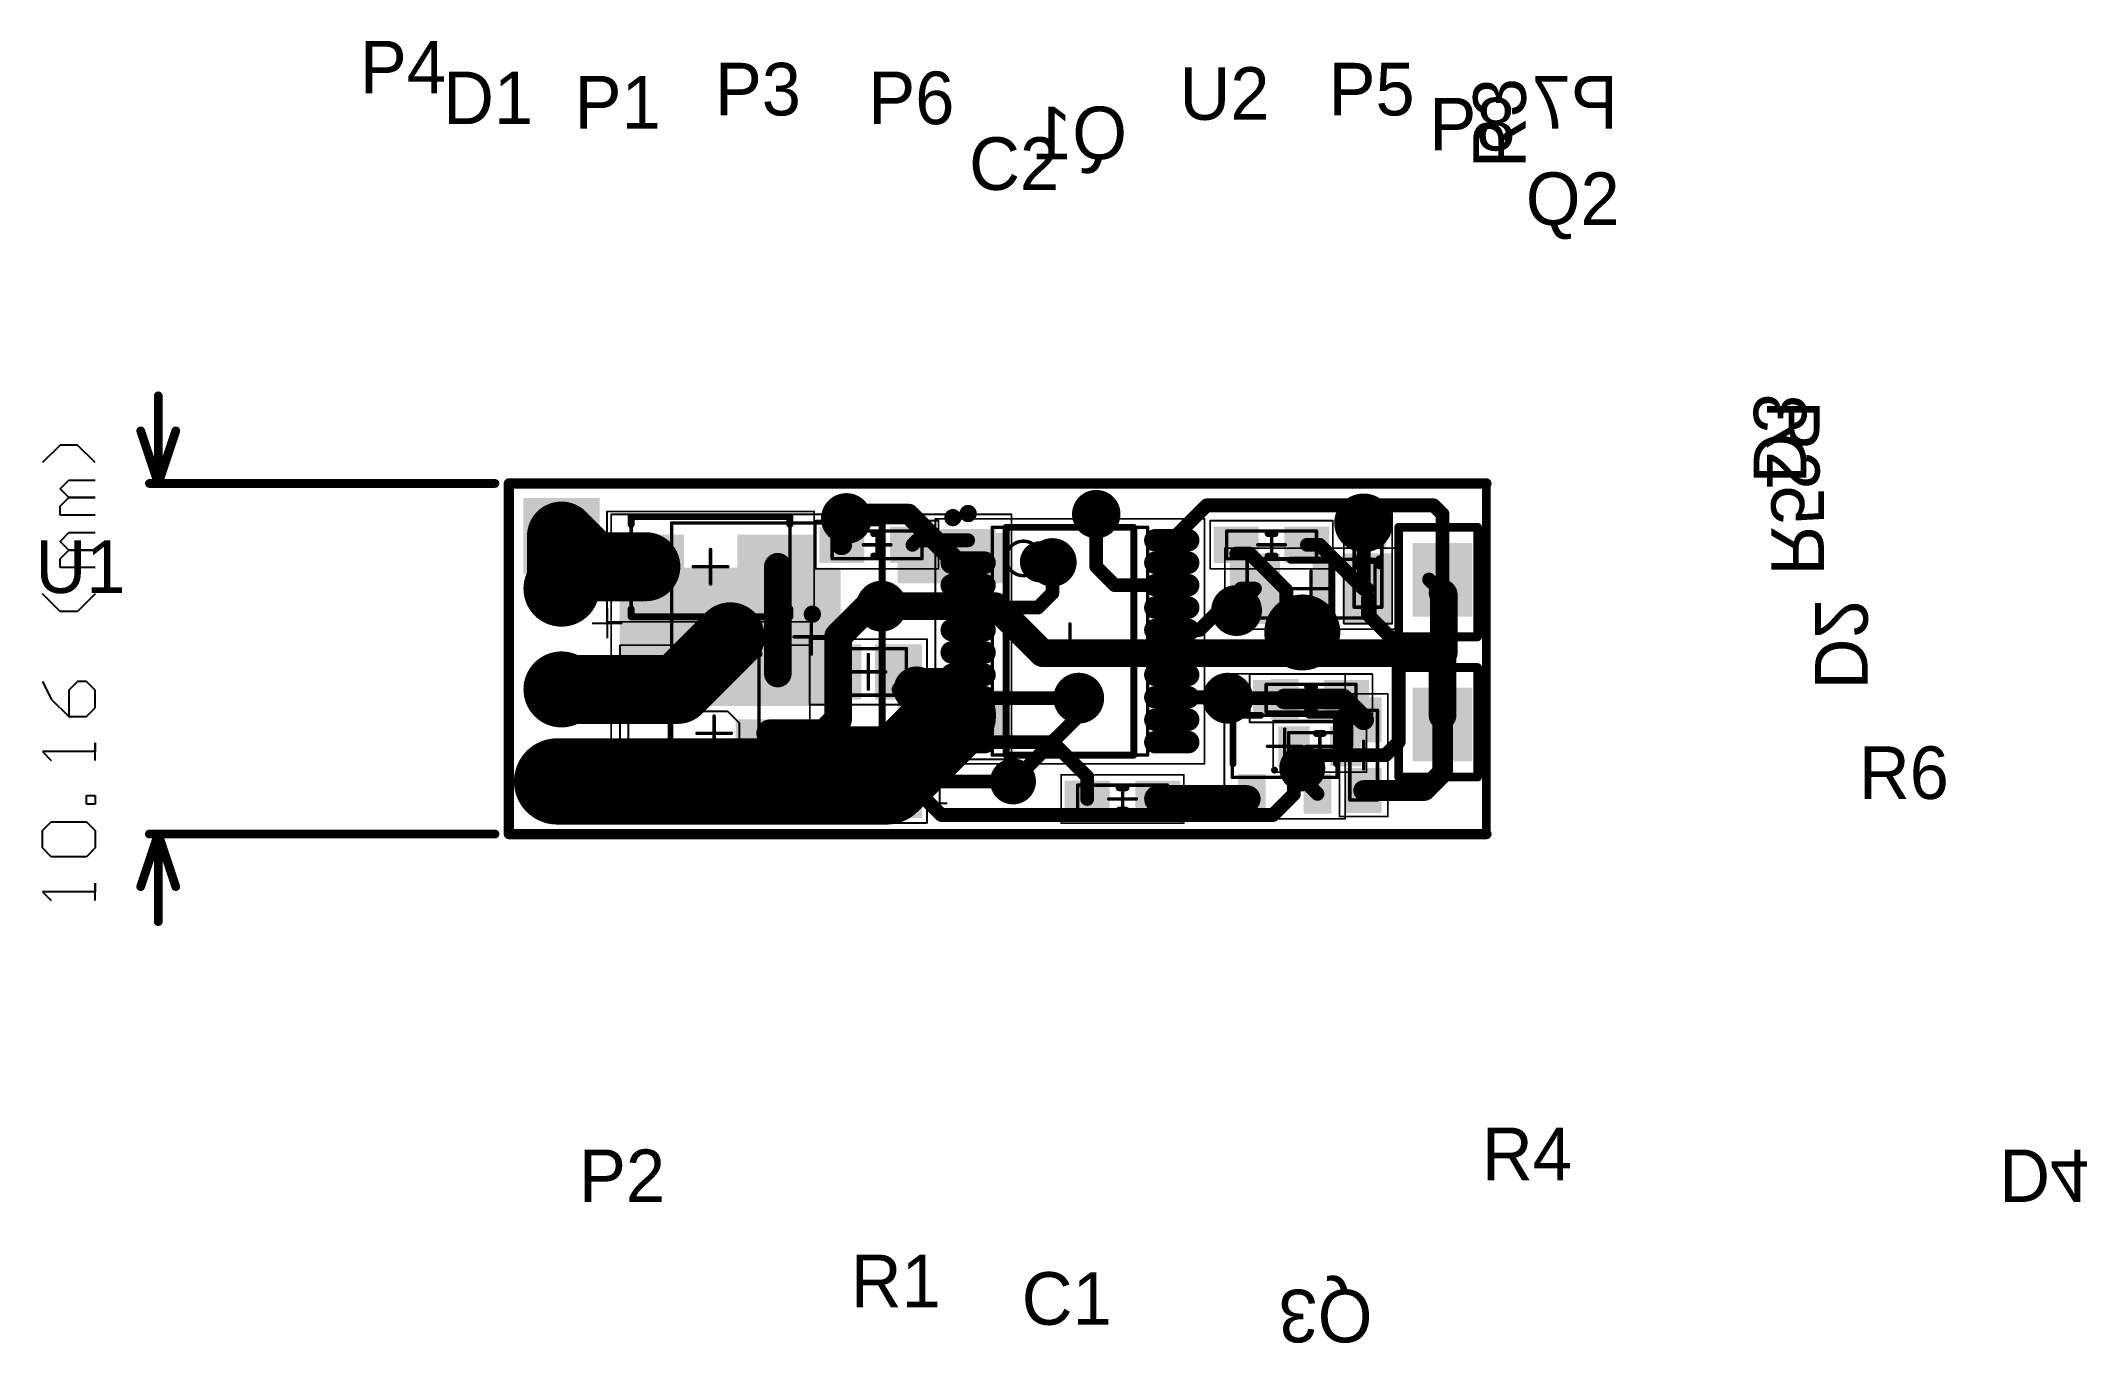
# Model space of a CAD drawing. Header units: millimetres. Extents: x 37.2 to 96.5, y 61.3 to 99.1.
import ezdxf

# ---------------------------------------------------------------- set-up
doc = ezdxf.new("R2010")
doc.units = ezdxf.units.MM
for name, color, linetype in [('BottomLayer', 5, 'Continuous'), ('BottomOverlay', 54, 'Continuous'), ('BottomPaste', 16, 'Continuous'), ('BottomSolder', 6, 'Continuous'), ('KeepOutLayer', 6, 'Continuous'), ('Mechanical1', 6, 'Continuous'), ('Mechanical13', 56, 'Continuous'), ('Mechanical15', 56, 'Continuous'), ('MultiLayer', 9, 'Continuous'), ('PadHoleLayer', 156, 'Continuous'), ('TopLayer', 1, 'Continuous'), ('TopOverlay', 2, 'Continuous'), ('TopPaste', 8, 'Continuous'), ('TopSolder', 216, 'Continuous'), ('ViaHoleLayer', 16, 'Continuous')]:
    doc.layers.add(name, color=color, linetype=linetype)

msp = doc.modelspace()

# ---------------------------------------------------------------- texts
at = {"layer": 'BottomOverlay', "text_generation_flag": 2}
for s, p in [('P7', (82.931, 96.52)), ('Q1', (68.707, 95.631))]:
    msp.add_text(s, height=1.524, dxfattribs=at).set_placement(p)
for s, rotation, p in [('D3', 270, (86.868, 86.233)), ('R5', 270, (87.376, 83.566)), ('D2', 270, (88.646, 80.264)), ('D4', 180, (93.98, 66.929))]:
    msp.add_text(s, height=1.524, rotation=rotation, dxfattribs=at).set_placement(p)
at = {"layer": 'TopOverlay'}
for s, p in [('P4', (46.482, 97.536)), ('P3', (56.769, 96.901)), ('P5', (74.549, 96.901)), ('D1', (48.895, 96.647)), ('P1', (52.705, 96.52)), ('P6', (61.214, 96.647)), ('U2', (70.231, 96.774)), ('P8', (77.47, 95.885)), ('C2', (64.135, 94.742)), ('Q2', (80.264, 93.726)), ('U1', (37.084, 83.058)), ('R6', (89.916, 77.089)), ('R4', (78.994, 66.04)), ('P2', (52.832, 65.405)), ('R1', (60.706, 62.357)), ('C1', (65.659, 61.849))]:
    msp.add_text(s, height=1.524, dxfattribs=at).set_placement(p)
for s, rotation, p in [('R3', 90, (80.264, 95.377)), ('R2', 270, (87.249, 88.646)), ('Q3', 180, (75.819, 62.865))]:
    msp.add_text(s, height=1.524, rotation=rotation, dxfattribs=at).set_placement(p)

# ---------------------------------------------------------------- blocks, each defined once
blk = doc.blocks.new('DPAK228P991X229_3N_TO252_B_1')
at = {"layer": 'BottomLayer'}
for points in [[(-5.6, 2.905), (-5.6, 1.655), (-2.6, 2.905), (-2.6, 1.655)], [(-0.75, 1.9), (-0.75, -1.9), (5.45, 1.9), (5.45, -1.9)], [(-5.6, -1.655), (-5.6, -2.905), (-2.6, -1.655), (-2.6, -2.905)]]:
    blk.add_solid(points, dxfattribs=at)
at = {"layer": 'BottomOverlay', "const_width": 0.2}
for points in [[(-1.25, 3.3), (-2.05, 3.3)], [(-2.05, 3.3), (-2.05, -3.3)], [(-1.25, -3.3), (-2.05, -3.3)]]:
    blk.add_lwpolyline(points, dxfattribs=at)
at = {"layer": 'BottomOverlay'}
for points, const_width in [([(-2.1, 3.3, 1), (-2, 3.3, 1)], 0.1), ([(-2.1, 3.3, 1), (-2, 3.3, 1)], 0.1), ([(-1.3, 3.3, 1), (-1.2, 3.3, 1)], 0.1), ([(-3.975, -3.455, 1), (-4.225, -3.455, 1)], 0.25), ([(-4.287, -3.455, 1), (-4.163, -3.455, 1)], 0.125), ([(-4.037, -3.455, 1), (-3.912, -3.455, 1)], 0.125), ([(-2.1, -3.3, 1), (-2, -3.3, 1)], 0.1), ([(-2.1, -3.3, 1), (-2, -3.3, 1)], 0.1), ([(-1.3, -3.3, 1), (-1.2, -3.3, 1)], 0.1)]:
    blk.add_lwpolyline(points, format="xyb", close=True, dxfattribs=dict(at, const_width=const_width))
at = {"layer": 'BottomPaste'}
for points in [[(-5.6, 2.905), (-5.6, 1.655), (-2.6, 2.905), (-2.6, 1.655)], [(-0.75, 1.9), (-0.75, -1.9), (5.45, 1.9), (5.45, -1.9)], [(-5.6, -1.655), (-5.6, -2.905), (-2.6, -1.655), (-2.6, -2.905)]]:
    blk.add_solid(points, dxfattribs=at)
at = {"layer": 'BottomSolder'}
for points in [[(-5.702, 3.007), (-5.702, 1.553), (-2.498, 3.007), (-2.498, 1.553)], [(-0.852, 2.002), (-0.852, -2.002), (5.552, 2.002), (5.552, -2.002)], [(-5.702, -1.553), (-5.702, -3.007), (-2.498, -1.553), (-2.498, -3.007)]]:
    blk.add_solid(points, dxfattribs=at)
at = {"layer": 'Mechanical13', "const_width": 0.1}
for points in [[(4.05, 3.3), (-2.05, 3.3)], [(-2.05, 3.3), (-2.05, -3.3)], [(4.05, 3.3), (4.05, -3.3)], [(4.05, -3.3), (-2.05, -3.3)]]:
    blk.add_lwpolyline(points, dxfattribs=at)
at = {"layer": 'Mechanical13', "const_width": 0.05}
for points in [[(-2.075, 3.3, 1), (-2.025, 3.3, 1)], [(-2.075, 3.3, 1), (-2.025, 3.3, 1)], [(4.025, 3.3, 1), (4.075, 3.3, 1)], [(4.025, 3.3, 1), (4.075, 3.3, 1)], [(-2.075, -3.3, 1), (-2.025, -3.3, 1)], [(-2.075, -3.3, 1), (-2.025, -3.3, 1)], [(4.025, -3.3, 1), (4.075, -3.3, 1)], [(4.025, -3.3, 1), (4.075, -3.3, 1)]]:
    blk.add_lwpolyline(points, format="xyb", close=True, dxfattribs=at)
at = {"layer": 'Mechanical15'}
for points, const_width in [([(5.8, 3.55), (-5.8, 3.55)], 0.05), ([(-5.8, 3.55), (-5.8, -3.55)], 0.05), ([(5.8, 3.55), (5.8, -3.55)], 0.05), ([(0.5, 0), (-0.5, 0)], 0.1), ([(0, 0.5), (0, -0.5)], 0.1), ([(5.8, -3.55), (-5.8, -3.55)], 0.05)]:
    blk.add_lwpolyline(points, dxfattribs=dict(at, const_width=const_width))
for points, const_width in [([(-5.812, 3.55, 1), (-5.787, 3.55, 1)], 0.025), ([(-5.812, 3.55, 1), (-5.787, 3.55, 1)], 0.025), ([(5.788, 3.55, 1), (5.813, 3.55, 1)], 0.025), ([(5.788, 3.55, 1), (5.813, 3.55, 1)], 0.025), ([(-0.525, 0, 1), (-0.475, 0, 1)], 0.05), ([(-0.025, 0.5, 1), (0.025, 0.5, 1)], 0.05), ([(0.475, 0, 1), (0.525, 0, 1)], 0.05), ([(-0.025, -0.5, 1), (0.025, -0.5, 1)], 0.05), ([(-5.812, -3.55, 1), (-5.787, -3.55, 1)], 0.025), ([(-5.812, -3.55, 1), (-5.787, -3.55, 1)], 0.025), ([(5.788, -3.55, 1), (5.813, -3.55, 1)], 0.025), ([(5.788, -3.55, 1), (5.813, -3.55, 1)], 0.025)]:
    blk.add_lwpolyline(points, format="xyb", close=True, dxfattribs=dict(at, const_width=const_width))
blk = doc.blocks.new('RESC2608X06N_0603_2')
at = {"layer": 'Mechanical13', "const_width": 0.1}
for points in [[(1.3, 0.4), (-1.3, 0.4)], [(-1.3, -0.4), (-1.3, 0.4)], [(1.3, -0.4), (1.3, 0.4)], [(1.3, -0.4), (-1.3, -0.4)]]:
    blk.add_lwpolyline(points, dxfattribs=at)
at = {"layer": 'Mechanical13', "const_width": 0.05}
for points in [[(-1.325, 0.4, 1), (-1.275, 0.4, 1)], [(-1.325, 0.4, 1), (-1.275, 0.4, 1)], [(1.275, 0.4, 1), (1.325, 0.4, 1)], [(1.275, 0.4, 1), (1.325, 0.4, 1)], [(-1.325, -0.4, 1), (-1.275, -0.4, 1)], [(-1.325, -0.4, 1), (-1.275, -0.4, 1)], [(1.275, -0.4, 1), (1.325, -0.4, 1)], [(1.275, -0.4, 1), (1.325, -0.4, 1)]]:
    blk.add_lwpolyline(points, format="xyb", close=True, dxfattribs=at)
at = {"layer": 'Mechanical15'}
for points, const_width in [([(1.778, 0.7), (-1.778, 0.7)], 0.05), ([(-1.778, -0.7), (-1.778, 0.7)], 0.05), ([(1.778, -0.7), (1.778, 0.7)], 0.05), ([(0.4, 0), (-0.4, 0)], 0.1), ([(0, -0.4), (0, 0.4)], 0.1), ([(1.778, -0.7), (-1.778, -0.7)], 0.05)]:
    blk.add_lwpolyline(points, dxfattribs=dict(at, const_width=const_width))
for points, const_width in [([(-1.79, 0.7, 1), (-1.766, 0.7, 1)], 0.025), ([(-1.79, 0.7, 1), (-1.766, 0.7, 1)], 0.025), ([(1.766, 0.7, 1), (1.79, 0.7, 1)], 0.025), ([(1.766, 0.7, 1), (1.79, 0.7, 1)], 0.025), ([(-0.425, 0, 1), (-0.375, 0, 1)], 0.05), ([(-0.025, 0.4, 1), (0.025, 0.4, 1)], 0.05), ([(0.375, 0, 1), (0.425, 0, 1)], 0.05), ([(-0.025, -0.4, 1), (0.025, -0.4, 1)], 0.05), ([(-1.79, -0.7, 1), (-1.766, -0.7, 1)], 0.025), ([(-1.79, -0.7, 1), (-1.766, -0.7, 1)], 0.025), ([(1.766, -0.7, 1), (1.79, -0.7, 1)], 0.025), ([(1.766, -0.7, 1), (1.79, -0.7, 1)], 0.025)]:
    blk.add_lwpolyline(points, format="xyb", close=True, dxfattribs=dict(at, const_width=const_width))
at = {"layer": 'TopLayer'}
for points in [[(-0.475, -0.425), (-0.475, 0.425), (-1.575, -0.425), (-1.575, 0.425)], [(1.575, -0.425), (1.575, 0.425), (0.475, -0.425), (0.475, 0.425)]]:
    blk.add_solid(points, dxfattribs=at)
at = {"layer": 'TopOverlay', "const_width": 0.2}
for points in [[(0.1, 0.325), (-0.1, 0.325)], [(0.1, -0.325), (-0.1, -0.325)]]:
    blk.add_lwpolyline(points, dxfattribs=at)
at = {"layer": 'TopOverlay', "const_width": 0.1}
for points in [[(-0.15, 0.325, 1), (-0.05, 0.325, 1)], [(0.05, 0.325, 1), (0.15, 0.325, 1)], [(-0.15, -0.325, 1), (-0.05, -0.325, 1)], [(0.05, -0.325, 1), (0.15, -0.325, 1)]]:
    blk.add_lwpolyline(points, format="xyb", close=True, dxfattribs=at)
at = {"layer": 'TopPaste'}
for points in [[(-0.475, -0.425), (-0.475, 0.425), (-1.575, -0.425), (-1.575, 0.425)], [(1.575, -0.425), (1.575, 0.425), (0.475, -0.425), (0.475, 0.425)]]:
    blk.add_solid(points, dxfattribs=at)
at = {"layer": 'TopSolder'}
for points in [[(-0.373, -0.527), (-0.373, 0.527), (-1.677, -0.527), (-1.677, 0.527)], [(1.677, -0.527), (1.677, 0.527), (0.373, -0.527), (0.373, 0.527)]]:
    blk.add_solid(points, dxfattribs=at)
blk = doc.blocks.new('RESC2608X06N_0603_B_3')
at = {"layer": 'BottomLayer'}
for points in [[(-1.575, 0.425), (-1.575, -0.425), (-0.475, 0.425), (-0.475, -0.425)], [(0.475, 0.425), (0.475, -0.425), (1.575, 0.425), (1.575, -0.425)]]:
    blk.add_solid(points, dxfattribs=at)
at = {"layer": 'BottomOverlay', "const_width": 0.2}
for points in [[(0.1, 0.325), (-0.1, 0.325)], [(0.1, -0.325), (-0.1, -0.325)]]:
    blk.add_lwpolyline(points, dxfattribs=at)
at = {"layer": 'BottomOverlay', "const_width": 0.1}
for points in [[(-0.15, 0.325, 1), (-0.05, 0.325, 1)], [(0.05, 0.325, 1), (0.15, 0.325, 1)], [(-0.15, -0.325, 1), (-0.05, -0.325, 1)], [(0.05, -0.325, 1), (0.15, -0.325, 1)]]:
    blk.add_lwpolyline(points, format="xyb", close=True, dxfattribs=at)
at = {"layer": 'BottomPaste'}
for points in [[(-1.575, 0.425), (-1.575, -0.425), (-0.475, 0.425), (-0.475, -0.425)], [(0.475, 0.425), (0.475, -0.425), (1.575, 0.425), (1.575, -0.425)]]:
    blk.add_solid(points, dxfattribs=at)
at = {"layer": 'BottomSolder'}
for points in [[(-1.677, 0.527), (-1.677, -0.527), (-0.373, 0.527), (-0.373, -0.527)], [(0.373, 0.527), (0.373, -0.527), (1.677, 0.527), (1.677, -0.527)]]:
    blk.add_solid(points, dxfattribs=at)
at = {"layer": 'Mechanical13', "const_width": 0.1}
for points in [[(1.3, 0.4), (-1.3, 0.4)], [(-1.3, 0.4), (-1.3, -0.4)], [(1.3, 0.4), (1.3, -0.4)], [(1.3, -0.4), (-1.3, -0.4)]]:
    blk.add_lwpolyline(points, dxfattribs=at)
at = {"layer": 'Mechanical13', "const_width": 0.05}
for points in [[(-1.325, 0.4, 1), (-1.275, 0.4, 1)], [(-1.325, 0.4, 1), (-1.275, 0.4, 1)], [(1.275, 0.4, 1), (1.325, 0.4, 1)], [(1.275, 0.4, 1), (1.325, 0.4, 1)], [(-1.325, -0.4, 1), (-1.275, -0.4, 1)], [(-1.325, -0.4, 1), (-1.275, -0.4, 1)], [(1.275, -0.4, 1), (1.325, -0.4, 1)], [(1.275, -0.4, 1), (1.325, -0.4, 1)]]:
    blk.add_lwpolyline(points, format="xyb", close=True, dxfattribs=at)
at = {"layer": 'Mechanical15'}
for points, const_width in [([(1.778, 0.7), (-1.778, 0.7)], 0.05), ([(-1.778, 0.7), (-1.778, -0.7)], 0.05), ([(1.778, 0.7), (1.778, -0.7)], 0.05), ([(0.4, 0), (-0.4, 0)], 0.1), ([(0, 0.4), (0, -0.4)], 0.1), ([(1.778, -0.7), (-1.778, -0.7)], 0.05)]:
    blk.add_lwpolyline(points, dxfattribs=dict(at, const_width=const_width))
for points, const_width in [([(-1.79, 0.7, 1), (-1.766, 0.7, 1)], 0.025), ([(-1.79, 0.7, 1), (-1.766, 0.7, 1)], 0.025), ([(1.766, 0.7, 1), (1.79, 0.7, 1)], 0.025), ([(1.766, 0.7, 1), (1.79, 0.7, 1)], 0.025), ([(-0.425, 0, 1), (-0.375, 0, 1)], 0.05), ([(-0.025, 0.4, 1), (0.025, 0.4, 1)], 0.05), ([(0.375, 0, 1), (0.425, 0, 1)], 0.05), ([(-0.025, -0.4, 1), (0.025, -0.4, 1)], 0.05), ([(-1.79, -0.7, 1), (-1.766, -0.7, 1)], 0.025), ([(-1.79, -0.7, 1), (-1.766, -0.7, 1)], 0.025), ([(1.766, -0.7, 1), (1.79, -0.7, 1)], 0.025), ([(1.766, -0.7, 1), (1.79, -0.7, 1)], 0.025)]:
    blk.add_lwpolyline(points, format="xyb", close=True, dxfattribs=dict(at, const_width=const_width))
blk = doc.blocks.new('RESC2608X06N_0603_4')
at = {"layer": 'Mechanical13', "const_width": 0.1}
for points in [[(-1.3, 0.4), (1.3, 0.4)], [(-1.3, 0.4), (-1.3, -0.4)], [(1.3, 0.4), (1.3, -0.4)], [(-1.3, -0.4), (1.3, -0.4)]]:
    blk.add_lwpolyline(points, dxfattribs=at)
at = {"layer": 'Mechanical13', "const_width": 0.05}
for points in [[(-1.325, 0.4, 1), (-1.275, 0.4, 1)], [(-1.325, 0.4, 1), (-1.275, 0.4, 1)], [(1.275, 0.4, 1), (1.325, 0.4, 1)], [(1.275, 0.4, 1), (1.325, 0.4, 1)], [(-1.325, -0.4, 1), (-1.275, -0.4, 1)], [(-1.325, -0.4, 1), (-1.275, -0.4, 1)], [(1.275, -0.4, 1), (1.325, -0.4, 1)], [(1.275, -0.4, 1), (1.325, -0.4, 1)]]:
    blk.add_lwpolyline(points, format="xyb", close=True, dxfattribs=at)
at = {"layer": 'Mechanical15'}
for points, const_width in [([(-1.778, 0.7), (1.778, 0.7)], 0.05), ([(-1.778, 0.7), (-1.778, -0.7)], 0.05), ([(1.778, 0.7), (1.778, -0.7)], 0.05), ([(-0.4, 0), (0.4, 0)], 0.1), ([(0, 0.4), (0, -0.4)], 0.1), ([(-1.778, -0.7), (1.778, -0.7)], 0.05)]:
    blk.add_lwpolyline(points, dxfattribs=dict(at, const_width=const_width))
for points, const_width in [([(-1.79, 0.7, 1), (-1.766, 0.7, 1)], 0.025), ([(-1.79, 0.7, 1), (-1.766, 0.7, 1)], 0.025), ([(1.766, 0.7, 1), (1.79, 0.7, 1)], 0.025), ([(1.766, 0.7, 1), (1.79, 0.7, 1)], 0.025), ([(-0.425, 0, 1), (-0.375, 0, 1)], 0.05), ([(-0.025, 0.4, 1), (0.025, 0.4, 1)], 0.05), ([(0.375, 0, 1), (0.425, 0, 1)], 0.05), ([(-0.025, -0.4, 1), (0.025, -0.4, 1)], 0.05), ([(-1.79, -0.7, 1), (-1.766, -0.7, 1)], 0.025), ([(-1.79, -0.7, 1), (-1.766, -0.7, 1)], 0.025), ([(1.766, -0.7, 1), (1.79, -0.7, 1)], 0.025), ([(1.766, -0.7, 1), (1.79, -0.7, 1)], 0.025)]:
    blk.add_lwpolyline(points, format="xyb", close=True, dxfattribs=dict(at, const_width=const_width))
at = {"layer": 'TopLayer'}
for points in [[(-0.475, -0.425), (-0.475, 0.425), (-1.575, -0.425), (-1.575, 0.425)], [(1.575, -0.425), (1.575, 0.425), (0.475, -0.425), (0.475, 0.425)]]:
    blk.add_solid(points, dxfattribs=at)
at = {"layer": 'TopOverlay', "const_width": 0.2}
for points in [[(-0.1, 0.325), (0.1, 0.325)], [(-0.1, -0.325), (0.1, -0.325)]]:
    blk.add_lwpolyline(points, dxfattribs=at)
at = {"layer": 'TopOverlay', "const_width": 0.1}
for points in [[(-0.15, 0.325, 1), (-0.05, 0.325, 1)], [(0.05, 0.325, 1), (0.15, 0.325, 1)], [(-0.15, -0.325, 1), (-0.05, -0.325, 1)], [(0.05, -0.325, 1), (0.15, -0.325, 1)]]:
    blk.add_lwpolyline(points, format="xyb", close=True, dxfattribs=at)
at = {"layer": 'TopPaste'}
for points in [[(-0.475, -0.425), (-0.475, 0.425), (-1.575, -0.425), (-1.575, 0.425)], [(1.575, -0.425), (1.575, 0.425), (0.475, -0.425), (0.475, 0.425)]]:
    blk.add_solid(points, dxfattribs=at)
at = {"layer": 'TopSolder'}
for points in [[(-0.373, -0.527), (-0.373, 0.527), (-1.677, -0.527), (-1.677, 0.527)], [(1.677, -0.527), (1.677, 0.527), (0.373, -0.527), (0.373, 0.527)]]:
    blk.add_solid(points, dxfattribs=at)
blk = doc.blocks.new('RESC2608X06N_0603_5')
at = {"layer": 'Mechanical13', "const_width": 0.1}
for points in [[(-1.3, 0.4), (1.3, 0.4)], [(-1.3, -0.4), (-1.3, 0.4)], [(1.3, -0.4), (1.3, 0.4)], [(-1.3, -0.4), (1.3, -0.4)]]:
    blk.add_lwpolyline(points, dxfattribs=at)
at = {"layer": 'Mechanical13', "const_width": 0.05}
for points in [[(-1.325, 0.4, 1), (-1.275, 0.4, 1)], [(-1.325, 0.4, 1), (-1.275, 0.4, 1)], [(1.275, 0.4, 1), (1.325, 0.4, 1)], [(1.275, 0.4, 1), (1.325, 0.4, 1)], [(-1.325, -0.4, 1), (-1.275, -0.4, 1)], [(-1.325, -0.4, 1), (-1.275, -0.4, 1)], [(1.275, -0.4, 1), (1.325, -0.4, 1)], [(1.275, -0.4, 1), (1.325, -0.4, 1)]]:
    blk.add_lwpolyline(points, format="xyb", close=True, dxfattribs=at)
at = {"layer": 'Mechanical15'}
for points, const_width in [([(-1.778, 0.7), (1.778, 0.7)], 0.05), ([(-1.778, -0.7), (-1.778, 0.7)], 0.05), ([(1.778, -0.7), (1.778, 0.7)], 0.05), ([(-0.4, 0), (0.4, 0)], 0.1), ([(0, -0.4), (0, 0.4)], 0.1), ([(-1.778, -0.7), (1.778, -0.7)], 0.05)]:
    blk.add_lwpolyline(points, dxfattribs=dict(at, const_width=const_width))
for points, const_width in [([(-1.79, 0.7, 1), (-1.766, 0.7, 1)], 0.025), ([(-1.79, 0.7, 1), (-1.766, 0.7, 1)], 0.025), ([(1.766, 0.7, 1), (1.79, 0.7, 1)], 0.025), ([(1.766, 0.7, 1), (1.79, 0.7, 1)], 0.025), ([(-0.425, 0, 1), (-0.375, 0, 1)], 0.05), ([(-0.025, 0.4, 1), (0.025, 0.4, 1)], 0.05), ([(0.375, 0, 1), (0.425, 0, 1)], 0.05), ([(-0.025, -0.4, 1), (0.025, -0.4, 1)], 0.05), ([(-1.79, -0.7, 1), (-1.766, -0.7, 1)], 0.025), ([(-1.79, -0.7, 1), (-1.766, -0.7, 1)], 0.025), ([(1.766, -0.7, 1), (1.79, -0.7, 1)], 0.025), ([(1.766, -0.7, 1), (1.79, -0.7, 1)], 0.025)]:
    blk.add_lwpolyline(points, format="xyb", close=True, dxfattribs=dict(at, const_width=const_width))
at = {"layer": 'TopLayer'}
for points in [[(-0.475, -0.425), (-0.475, 0.425), (-1.575, -0.425), (-1.575, 0.425)], [(1.575, -0.425), (1.575, 0.425), (0.475, -0.425), (0.475, 0.425)]]:
    blk.add_solid(points, dxfattribs=at)
at = {"layer": 'TopOverlay', "const_width": 0.2}
for points in [[(-0.1, 0.325), (0.1, 0.325)], [(-0.1, -0.325), (0.1, -0.325)]]:
    blk.add_lwpolyline(points, dxfattribs=at)
at = {"layer": 'TopOverlay', "const_width": 0.1}
for points in [[(-0.15, 0.325, 1), (-0.05, 0.325, 1)], [(0.05, 0.325, 1), (0.15, 0.325, 1)], [(-0.15, -0.325, 1), (-0.05, -0.325, 1)], [(0.05, -0.325, 1), (0.15, -0.325, 1)]]:
    blk.add_lwpolyline(points, format="xyb", close=True, dxfattribs=at)
at = {"layer": 'TopPaste'}
for points in [[(-0.475, -0.425), (-0.475, 0.425), (-1.575, -0.425), (-1.575, 0.425)], [(1.575, -0.425), (1.575, 0.425), (0.475, -0.425), (0.475, 0.425)]]:
    blk.add_solid(points, dxfattribs=at)
at = {"layer": 'TopSolder'}
for points in [[(-0.373, -0.527), (-0.373, 0.527), (-1.677, -0.527), (-1.677, 0.527)], [(1.677, -0.527), (1.677, 0.527), (0.373, -0.527), (0.373, 0.527)]]:
    blk.add_solid(points, dxfattribs=at)
blk = doc.blocks.new('SOT95P278X125_3N_6')
at = {"layer": 'Mechanical13', "const_width": 0.1}
for points in [[(-0.9, 1.52), (-0.9, -1.52)], [(-0.9, 1.52), (0.9, 1.52)], [(0.9, 1.52), (0.9, -1.52)], [(-0.9, -1.52), (0.9, -1.52)]]:
    blk.add_lwpolyline(points, dxfattribs=at)
at = {"layer": 'Mechanical13', "const_width": 0.05}
for points in [[(-0.925, 1.52, 1), (-0.875, 1.52, 1)], [(-0.925, 1.52, 1), (-0.875, 1.52, 1)], [(0.875, 1.52, 1), (0.925, 1.52, 1)], [(0.875, 1.52, 1), (0.925, 1.52, 1)], [(-0.925, -1.52, 1), (-0.875, -1.52, 1)], [(-0.925, -1.52, 1), (-0.875, -1.52, 1)], [(0.875, -1.52, 1), (0.925, -1.52, 1)], [(0.875, -1.52, 1), (0.925, -1.52, 1)]]:
    blk.add_lwpolyline(points, format="xyb", close=True, dxfattribs=at)
at = {"layer": 'Mechanical15'}
for points, const_width in [([(-2.1, 1.75), (-2.1, -1.75)], 0.05), ([(-2.1, 1.75), (2.1, 1.75)], 0.05), ([(2.1, 1.75), (2.1, -1.75)], 0.05), ([(-0.5, 0), (0.5, 0)], 0.1), ([(0, 0.5), (0, -0.5)], 0.1), ([(-2.1, -1.75), (2.1, -1.75)], 0.05)]:
    blk.add_lwpolyline(points, dxfattribs=dict(at, const_width=const_width))
for points, const_width in [([(-2.113, 1.75, 1), (-2.088, 1.75, 1)], 0.025), ([(-2.113, 1.75, 1), (-2.088, 1.75, 1)], 0.025), ([(2.087, 1.75, 1), (2.112, 1.75, 1)], 0.025), ([(2.087, 1.75, 1), (2.112, 1.75, 1)], 0.025), ([(-0.525, 0, 1), (-0.475, 0, 1)], 0.05), ([(-0.025, 0.5, 1), (0.025, 0.5, 1)], 0.05), ([(0.475, 0, 1), (0.525, 0, 1)], 0.05), ([(-0.025, -0.5, 1), (0.025, -0.5, 1)], 0.05), ([(-2.113, -1.75, 1), (-2.088, -1.75, 1)], 0.025), ([(-2.113, -1.75, 1), (-2.088, -1.75, 1)], 0.025), ([(2.087, -1.75, 1), (2.112, -1.75, 1)], 0.025), ([(2.087, -1.75, 1), (2.112, -1.75, 1)], 0.025)]:
    blk.add_lwpolyline(points, format="xyb", close=True, dxfattribs=dict(at, const_width=const_width))
at = {"layer": 'TopLayer'}
for points in [[(-0.9, 0.65), (-0.9, 1.25), (-1.85, 0.65), (-1.85, 1.25)], [(1.85, -0.3), (1.85, 0.3), (0.9, -0.3), (0.9, 0.3)], [(-0.9, -1.25), (-0.9, -0.65), (-1.85, -1.25), (-1.85, -0.65)]]:
    blk.add_solid(points, dxfattribs=at)
at = {"layer": 'TopOverlay'}
for points, const_width in [([(-1.25, 1.8, 1), (-1.5, 1.8, 1)], 0.25), ([(-1.563, 1.8, 1), (-1.438, 1.8, 1)], 0.125), ([(-1.312, 1.8, 1), (-1.188, 1.8, 1)], 0.125), ([(-0.55, 1.5, 1), (-0.45, 1.5, 1)], 0.1), ([(0.85, 1.5, 1), (0.95, 1.5, 1)], 0.1), ([(0.85, 1.5, 1), (0.95, 1.5, 1)], 0.1), ([(0.85, 0.7, 1), (0.95, 0.7, 1)], 0.1), ([(0.85, -0.7, 1), (0.95, -0.7, 1)], 0.1), ([(-0.55, -1.5, 1), (-0.45, -1.5, 1)], 0.1), ([(0.85, -1.5, 1), (0.95, -1.5, 1)], 0.1), ([(0.85, -1.5, 1), (0.95, -1.5, 1)], 0.1)]:
    blk.add_lwpolyline(points, format="xyb", close=True, dxfattribs=dict(at, const_width=const_width))
at = {"layer": 'TopOverlay', "const_width": 0.2}
for points in [[(-0.5, 1.5), (0.9, 1.5)], [(0.9, 1.5), (0.9, 0.7)], [(0.9, -0.7), (0.9, -1.5)], [(-0.5, -1.5), (0.9, -1.5)]]:
    blk.add_lwpolyline(points, dxfattribs=at)
at = {"layer": 'TopPaste'}
for points in [[(-0.9, 0.65), (-0.9, 1.25), (-1.85, 0.65), (-1.85, 1.25)], [(1.85, -0.3), (1.85, 0.3), (0.9, -0.3), (0.9, 0.3)], [(-0.9, -1.25), (-0.9, -0.65), (-1.85, -1.25), (-1.85, -0.65)]]:
    blk.add_solid(points, dxfattribs=at)
at = {"layer": 'TopSolder'}
for points in [[(-0.798, 0.548), (-0.798, 1.352), (-1.952, 0.548), (-1.952, 1.352)], [(1.952, -0.402), (1.952, 0.402), (0.798, -0.402), (0.798, 0.402)], [(-0.798, -1.352), (-0.798, -0.548), (-1.952, -1.352), (-1.952, -0.548)]]:
    blk.add_solid(points, dxfattribs=at)
blk = doc.blocks.new('LED_IR_3___SMD_B____L_____7')
at = {"layer": 'BottomLayer'}
blk.add_solid([(-0.762, -0.962), (0.762, -0.962), (-0.762, 0.962), (0.762, 0.962)], dxfattribs=at)
at = {"layer": 'BottomPaste'}
blk.add_solid([(-0.762, -0.962), (0.762, -0.962), (-0.762, 0.962), (0.762, 0.962)], dxfattribs=at)
at = {"layer": 'BottomSolder'}
blk.add_solid([(-0.864, -1.064), (0.864, -1.064), (-0.864, 1.064), (0.864, 1.064)], dxfattribs=at)
at = {"layer": 'PadHoleLayer'}
blk.add_lwpolyline([(0, 0), (0, 0), (0, 0), (0, 0)], close=True, dxfattribs=at)
at = {"layer": 'TopLayer'}
blk.add_solid([(-0.762, -0.962), (0.762, -0.962), (-0.762, 0.962), (0.762, 0.962)], dxfattribs=at)
at = {"layer": 'TopOverlay', "const_width": 0.254}
for points in [[(-1.27, -1.651), (-1.27, 1.524)], [(-1.27, 1.524), (1.016, 1.524)], [(1.016, -1.651), (1.016, 1.524)], [(-1.27, -1.651), (1.016, -1.651)]]:
    blk.add_lwpolyline(points, dxfattribs=at)
at = {"layer": 'TopOverlay', "const_width": 0.127}
for points in [[(-1.333, 1.524, 1), (-1.206, 1.524, 1)], [(-1.333, 1.524, 1), (-1.206, 1.524, 1)], [(0.952, 1.524, 1), (1.079, 1.524, 1)], [(0.952, 1.524, 1), (1.079, 1.524, 1)], [(-1.333, -1.651, 1), (-1.206, -1.651, 1)], [(-1.333, -1.651, 1), (-1.206, -1.651, 1)], [(0.952, -1.651, 1), (1.079, -1.651, 1)], [(0.952, -1.651, 1), (1.079, -1.651, 1)]]:
    blk.add_lwpolyline(points, format="xyb", close=True, dxfattribs=at)
at = {"layer": 'TopPaste'}
blk.add_solid([(-0.762, -0.962), (0.762, -0.962), (-0.762, 0.962), (0.762, 0.962)], dxfattribs=at)
at = {"layer": 'TopSolder'}
blk.add_solid([(-0.864, -1.064), (0.864, -1.064), (-0.864, 1.064), (0.864, 1.064)], dxfattribs=at)
blk = doc.blocks.new('P_____8')
at = {"layer": 'TopLayer', "const_width": 1.000001}
blk.add_lwpolyline([(-0.499999, 0, 1), (0.499999, 0, 1)], format="xyb", close=True, dxfattribs=at)
at = {"layer": 'TopPaste', "const_width": 1.000001}
blk.add_lwpolyline([(-0.499999, 0, 1), (0.499999, 0, 1)], format="xyb", close=True, dxfattribs=at)
at = {"layer": 'TopSolder', "const_width": 1.101601}
blk.add_lwpolyline([(-0.550799, 0, 1), (0.550799, 0, 1)], format="xyb", close=True, dxfattribs=at)
blk = doc.blocks.new('P_____B_9')
at = {"layer": 'BottomLayer', "const_width": 0.75}
blk.add_lwpolyline([(-0.375, 0, 1), (0.375, 0, 1)], format="xyb", close=True, dxfattribs=at)
at = {"layer": 'BottomPaste', "const_width": 0.75}
blk.add_lwpolyline([(-0.375, 0, 1), (0.375, 0, 1)], format="xyb", close=True, dxfattribs=at)
at = {"layer": 'BottomSolder', "const_width": 0.852}
blk.add_lwpolyline([(-0.426, 0, 1), (0.426, 0, 1)], format="xyb", close=True, dxfattribs=at)
blk = doc.blocks.new('P_____10')
at = {"layer": 'BottomLayer', "const_width": 0.6}
blk.add_lwpolyline([(-0.3, 0, 1), (0.3, 0, 1)], format="xyb", close=True, dxfattribs=at)
at = {"layer": 'BottomSolder', "const_width": 0.702}
blk.add_lwpolyline([(-0.351, 0, 1), (0.351, 0, 1)], format="xyb", close=True, dxfattribs=at)
at = {"layer": 'MultiLayer', "const_width": 0.6}
blk.add_lwpolyline([(-0.3, 0, 1), (0.3, 0, 1)], format="xyb", close=True, dxfattribs=at)
at = {"layer": 'PadHoleLayer', "const_width": 0.335}
blk.add_lwpolyline([(-0.168, 0, 1), (0.168, 0, 1)], format="xyb", close=True, dxfattribs=at)
at = {"layer": 'TopLayer', "const_width": 0.6}
blk.add_lwpolyline([(-0.3, 0, 1), (0.3, 0, 1)], format="xyb", close=True, dxfattribs=at)
at = {"layer": 'TopSolder', "const_width": 0.702}
blk.add_lwpolyline([(-0.351, 0, 1), (0.351, 0, 1)], format="xyb", close=True, dxfattribs=at)
blk = doc.blocks.new('P_____11')
at = {"layer": 'BottomLayer', "const_width": 0.6}
blk.add_lwpolyline([(-0.3, 0, 1), (0.3, 0, 1)], format="xyb", close=True, dxfattribs=at)
at = {"layer": 'BottomSolder', "const_width": 0.702}
blk.add_lwpolyline([(-0.351, 0, 1), (0.351, 0, 1)], format="xyb", close=True, dxfattribs=at)
at = {"layer": 'MultiLayer', "const_width": 0.6}
blk.add_lwpolyline([(-0.3, 0, 1), (0.3, 0, 1)], format="xyb", close=True, dxfattribs=at)
at = {"layer": 'PadHoleLayer', "const_width": 0.335}
blk.add_lwpolyline([(-0.168, 0, 1), (0.168, 0, 1)], format="xyb", close=True, dxfattribs=at)
at = {"layer": 'TopLayer', "const_width": 0.6}
blk.add_lwpolyline([(-0.3, 0, 1), (0.3, 0, 1)], format="xyb", close=True, dxfattribs=at)
at = {"layer": 'TopSolder', "const_width": 0.702}
blk.add_lwpolyline([(-0.351, 0, 1), (0.351, 0, 1)], format="xyb", close=True, dxfattribs=at)
blk = doc.blocks.new('P_____12')
at = {"layer": 'BottomLayer', "const_width": 1}
blk.add_lwpolyline([(-0.5, 0, 1), (0.5, 0, 1)], format="xyb", close=True, dxfattribs=at)
at = {"layer": 'BottomSolder', "const_width": 1.102}
blk.add_lwpolyline([(-0.551, 0, 1), (0.551, 0, 1)], format="xyb", close=True, dxfattribs=at)
at = {"layer": 'MultiLayer', "const_width": 1}
blk.add_lwpolyline([(-0.5, 0, 1), (0.5, 0, 1)], format="xyb", close=True, dxfattribs=at)
at = {"layer": 'PadHoleLayer', "const_width": 0.3}
blk.add_lwpolyline([(-0.15, 0, 1), (0.15, 0, 1)], format="xyb", close=True, dxfattribs=at)
at = {"layer": 'TopLayer', "const_width": 1}
blk.add_lwpolyline([(-0.5, 0, 1), (0.5, 0, 1)], format="xyb", close=True, dxfattribs=at)
at = {"layer": 'TopSolder', "const_width": 1.102}
blk.add_lwpolyline([(-0.551, 0, 1), (0.551, 0, 1)], format="xyb", close=True, dxfattribs=at)
blk = doc.blocks.new('P_____13')
at = {"layer": 'BottomLayer', "const_width": 1}
blk.add_lwpolyline([(-0.5, 0, 1), (0.5, 0, 1)], format="xyb", close=True, dxfattribs=at)
at = {"layer": 'BottomSolder', "const_width": 1.102}
blk.add_lwpolyline([(-0.551, 0, 1), (0.551, 0, 1)], format="xyb", close=True, dxfattribs=at)
at = {"layer": 'MultiLayer', "const_width": 1}
blk.add_lwpolyline([(-0.5, 0, 1), (0.5, 0, 1)], format="xyb", close=True, dxfattribs=at)
at = {"layer": 'PadHoleLayer', "const_width": 0.3}
blk.add_lwpolyline([(-0.15, 0, 1), (0.15, 0, 1)], format="xyb", close=True, dxfattribs=at)
at = {"layer": 'TopLayer', "const_width": 1}
blk.add_lwpolyline([(-0.5, 0, 1), (0.5, 0, 1)], format="xyb", close=True, dxfattribs=at)
at = {"layer": 'TopSolder', "const_width": 1.102}
blk.add_lwpolyline([(-0.551, 0, 1), (0.551, 0, 1)], format="xyb", close=True, dxfattribs=at)
blk = doc.blocks.new('P_____14')
at = {"layer": 'BottomLayer', "const_width": 1}
blk.add_lwpolyline([(-0.5, 0, 1), (0.5, 0, 1)], format="xyb", close=True, dxfattribs=at)
at = {"layer": 'BottomSolder', "const_width": 1.102}
blk.add_lwpolyline([(-0.551, 0, 1), (0.551, 0, 1)], format="xyb", close=True, dxfattribs=at)
at = {"layer": 'MultiLayer', "const_width": 1}
blk.add_lwpolyline([(-0.5, 0, 1), (0.5, 0, 1)], format="xyb", close=True, dxfattribs=at)
at = {"layer": 'PadHoleLayer', "const_width": 0.3}
blk.add_lwpolyline([(-0.15, 0, 1), (0.15, 0, 1)], format="xyb", close=True, dxfattribs=at)
at = {"layer": 'TopLayer', "const_width": 1}
blk.add_lwpolyline([(-0.5, 0, 1), (0.5, 0, 1)], format="xyb", close=True, dxfattribs=at)
at = {"layer": 'TopSolder', "const_width": 1.102}
blk.add_lwpolyline([(-0.551, 0, 1), (0.551, 0, 1)], format="xyb", close=True, dxfattribs=at)
blk = doc.blocks.new('P_____15')
at = {"layer": 'BottomLayer'}
blk.add_solid([(-1, -1), (1, -1), (-1, 1), (1, 1)], dxfattribs=at)
at = {"layer": 'BottomSolder'}
blk.add_solid([(-1.102, -1.102), (1.102, -1.102), (-1.102, 1.102), (1.102, 1.102)], dxfattribs=at)
at = {"layer": 'MultiLayer'}
blk.add_solid([(-1, -1), (1, -1), (-1, 1), (1, 1)], dxfattribs=at)
at = {"layer": 'PadHoleLayer', "const_width": 0.3}
blk.add_lwpolyline([(-0.15, 0, 1), (0.15, 0, 1)], format="xyb", close=True, dxfattribs=at)
at = {"layer": 'TopLayer'}
blk.add_solid([(-1, -1), (1, -1), (-1, 1), (1, 1)], dxfattribs=at)
at = {"layer": 'TopSolder'}
blk.add_solid([(-1.102, -1.102), (1.102, -1.102), (-1.102, 1.102), (1.102, 1.102)], dxfattribs=at)
blk = doc.blocks.new('LED_IR_3___SMD_B____L_____B_16')
at = {"layer": 'BottomLayer'}
blk.add_solid([(-0.762, -0.962), (0.762, -0.962), (-0.762, 0.962), (0.762, 0.962)], dxfattribs=at)
at = {"layer": 'BottomOverlay', "const_width": 0.254}
for points in [[(-1.27, 1.651), (1.016, 1.651)], [(-1.27, -1.524), (-1.27, 1.651)], [(1.016, -1.524), (1.016, 1.651)], [(-1.27, -1.524), (1.016, -1.524)]]:
    blk.add_lwpolyline(points, dxfattribs=at)
at = {"layer": 'BottomOverlay', "const_width": 0.127}
for points in [[(-1.333, 1.651, 1), (-1.206, 1.651, 1)], [(-1.333, 1.651, 1), (-1.206, 1.651, 1)], [(0.952, 1.651, 1), (1.079, 1.651, 1)], [(0.952, 1.651, 1), (1.079, 1.651, 1)], [(-1.333, -1.524, 1), (-1.206, -1.524, 1)], [(-1.333, -1.524, 1), (-1.206, -1.524, 1)], [(0.952, -1.524, 1), (1.079, -1.524, 1)], [(0.952, -1.524, 1), (1.079, -1.524, 1)]]:
    blk.add_lwpolyline(points, format="xyb", close=True, dxfattribs=at)
at = {"layer": 'BottomPaste'}
blk.add_solid([(-0.762, -0.962), (0.762, -0.962), (-0.762, 0.962), (0.762, 0.962)], dxfattribs=at)
at = {"layer": 'BottomSolder'}
blk.add_solid([(-0.864, -1.064), (0.864, -1.064), (-0.864, 1.064), (0.864, 1.064)], dxfattribs=at)
at = {"layer": 'PadHoleLayer'}
blk.add_lwpolyline([(0, 0), (0, 0), (0, 0), (0, 0)], close=True, dxfattribs=at)
at = {"layer": 'TopLayer'}
blk.add_solid([(-0.762, -0.962), (0.762, -0.962), (-0.762, 0.962), (0.762, 0.962)], dxfattribs=at)
at = {"layer": 'TopPaste'}
blk.add_solid([(-0.762, -0.962), (0.762, -0.962), (-0.762, 0.962), (0.762, 0.962)], dxfattribs=at)
at = {"layer": 'TopSolder'}
blk.add_solid([(-0.864, -1.064), (0.864, -1.064), (-0.864, 1.064), (0.864, 1.064)], dxfattribs=at)
blk = doc.blocks.new('DIOC1608X06N_B_17')
at = {"layer": 'BottomLayer'}
for points in [[(-1.1, 0.475), (-1.1, -0.475), (-0.4, 0.475), (-0.4, -0.475)], [(0.4, 0.475), (0.4, -0.475), (1.1, 0.475), (1.1, -0.475)]]:
    blk.add_solid(points, dxfattribs=at)
at = {"layer": 'BottomOverlay', "const_width": 0.2}
for points in [[(-0.1, 0.375), (0.1, 0.375)], [(-0.1, -0.375), (0.1, -0.375)]]:
    blk.add_lwpolyline(points, dxfattribs=at)
at = {"layer": 'BottomOverlay'}
for points, const_width in [([(-0.15, 0.375, 1), (-0.05, 0.375, 1)], 0.1), ([(0.05, 0.375, 1), (0.15, 0.375, 1)], 0.1), ([(-1.262, -0.687, 1), (-1.362, -0.687, 1)], 0.1), ([(-0.15, -0.375, 1), (-0.05, -0.375, 1)], 0.1), ([(0.05, -0.375, 1), (0.15, -0.375, 1)], 0.1), ([(-1.387, -0.687, 1), (-1.337, -0.687, 1)], 0.05), ([(-1.287, -0.687, 1), (-1.237, -0.687, 1)], 0.05)]:
    blk.add_lwpolyline(points, format="xyb", close=True, dxfattribs=dict(at, const_width=const_width))
at = {"layer": 'BottomPaste'}
for points in [[(-1.1, 0.475), (-1.1, -0.475), (-0.4, 0.475), (-0.4, -0.475)], [(0.4, 0.475), (0.4, -0.475), (1.1, 0.475), (1.1, -0.475)]]:
    blk.add_solid(points, dxfattribs=at)
at = {"layer": 'BottomSolder'}
for points in [[(-1.202, 0.577), (-1.202, -0.577), (-0.298, 0.577), (-0.298, -0.577)], [(0.298, 0.577), (0.298, -0.577), (1.202, 0.577), (1.202, -0.577)]]:
    blk.add_solid(points, dxfattribs=at)
at = {"layer": 'Mechanical13', "const_width": 0.1}
for points in [[(-0.9, 0.4), (0.9, 0.4)], [(-0.9, -0.4), (-0.9, 0.4)], [(0.9, -0.4), (0.9, 0.4)], [(-0.9, -0.4), (0.9, -0.4)]]:
    blk.add_lwpolyline(points, dxfattribs=at)
at = {"layer": 'Mechanical13', "const_width": 0.05}
for points in [[(-0.925, 0.4, 1), (-0.875, 0.4, 1)], [(-0.925, 0.4, 1), (-0.875, 0.4, 1)], [(0.875, 0.4, 1), (0.925, 0.4, 1)], [(0.875, 0.4, 1), (0.925, 0.4, 1)], [(-0.925, -0.4, 1), (-0.875, -0.4, 1)], [(-0.925, -0.4, 1), (-0.875, -0.4, 1)], [(0.875, -0.4, 1), (0.925, -0.4, 1)], [(0.875, -0.4, 1), (0.925, -0.4, 1)]]:
    blk.add_lwpolyline(points, format="xyb", close=True, dxfattribs=at)
at = {"layer": 'Mechanical15'}
for points, const_width in [([(-1.35, 0.75), (1.35, 0.75)], 0.05), ([(-1.35, -0.75), (-1.35, 0.75)], 0.05), ([(1.35, -0.75), (1.35, 0.75)], 0.05), ([(-0.4, 0), (0.4, 0)], 0.1), ([(0, -0.4), (0, 0.4)], 0.1), ([(-1.35, -0.75), (1.35, -0.75)], 0.05)]:
    blk.add_lwpolyline(points, dxfattribs=dict(at, const_width=const_width))
for points, const_width in [([(-1.362, 0.75, 1), (-1.338, 0.75, 1)], 0.025), ([(-1.362, 0.75, 1), (-1.338, 0.75, 1)], 0.025), ([(1.338, 0.75, 1), (1.362, 0.75, 1)], 0.025), ([(1.338, 0.75, 1), (1.362, 0.75, 1)], 0.025), ([(-0.425, 0, 1), (-0.375, 0, 1)], 0.05), ([(-0.025, 0.4, 1), (0.025, 0.4, 1)], 0.05), ([(0.375, 0, 1), (0.425, 0, 1)], 0.05), ([(-0.025, -0.4, 1), (0.025, -0.4, 1)], 0.05), ([(-1.362, -0.75, 1), (-1.338, -0.75, 1)], 0.025), ([(-1.362, -0.75, 1), (-1.338, -0.75, 1)], 0.025), ([(1.338, -0.75, 1), (1.362, -0.75, 1)], 0.025), ([(1.338, -0.75, 1), (1.362, -0.75, 1)], 0.025)]:
    blk.add_lwpolyline(points, format="xyb", close=True, dxfattribs=dict(at, const_width=const_width))
blk = doc.blocks.new('SODFL504X244_2N_18')
at = {"layer": 'Mechanical13', "const_width": 0.1}
for points in [[(-2.3, 1.45), (-2.3, -1.45)], [(2.3, 1.45), (-2.3, 1.45)], [(2.3, 1.45), (2.3, -1.45)], [(2.3, -1.45), (-2.3, -1.45)]]:
    blk.add_lwpolyline(points, dxfattribs=at)
at = {"layer": 'Mechanical13', "const_width": 0.05}
for points in [[(-2.325, 1.45, 1), (-2.275, 1.45, 1)], [(-2.325, 1.45, 1), (-2.275, 1.45, 1)], [(2.275, 1.45, 1), (2.325, 1.45, 1)], [(2.275, 1.45, 1), (2.325, 1.45, 1)], [(-2.325, -1.45, 1), (-2.275, -1.45, 1)], [(-2.325, -1.45, 1), (-2.275, -1.45, 1)], [(2.275, -1.45, 1), (2.325, -1.45, 1)], [(2.275, -1.45, 1), (2.325, -1.45, 1)]]:
    blk.add_lwpolyline(points, format="xyb", close=True, dxfattribs=at)
at = {"layer": 'Mechanical15'}
for points, const_width in [([(-3, 1.6), (-3, -1.6)], 0.05), ([(3, 1.6), (-3, 1.6)], 0.05), ([(3, 1.6), (3, -1.6)], 0.05), ([(0.5, 0), (-0.5, 0)], 0.1), ([(0, 0.5), (0, -0.5)], 0.1), ([(3, -1.6), (-3, -1.6)], 0.05)]:
    blk.add_lwpolyline(points, dxfattribs=dict(at, const_width=const_width))
for points, const_width in [([(-3.013, 1.6, 1), (-2.987, 1.6, 1)], 0.025), ([(-3.013, 1.6, 1), (-2.987, 1.6, 1)], 0.025), ([(2.987, 1.6, 1), (3.012, 1.6, 1)], 0.025), ([(2.987, 1.6, 1), (3.012, 1.6, 1)], 0.025), ([(-0.525, 0, 1), (-0.475, 0, 1)], 0.05), ([(-0.025, 0.5, 1), (0.025, 0.5, 1)], 0.05), ([(0.475, 0, 1), (0.525, 0, 1)], 0.05), ([(-0.025, -0.5, 1), (0.025, -0.5, 1)], 0.05), ([(-3.013, -1.6, 1), (-2.987, -1.6, 1)], 0.025), ([(-3.013, -1.6, 1), (-2.987, -1.6, 1)], 0.025), ([(2.987, -1.6, 1), (3.012, -1.6, 1)], 0.025), ([(2.987, -1.6, 1), (3.012, -1.6, 1)], 0.025)]:
    blk.add_lwpolyline(points, format="xyb", close=True, dxfattribs=dict(at, const_width=const_width))
at = {"layer": 'TopLayer'}
for points in [[(-0.875, -0.825), (-0.875, 0.825), (-2.875, -0.825), (-2.875, 0.825)], [(2.875, -0.825), (2.875, 0.825), (0.875, -0.825), (0.875, 0.825)]]:
    blk.add_solid(points, dxfattribs=at)
at = {"layer": 'TopOverlay'}
for points, const_width in [([(-2.825, 1.375, 1), (-3.075, 1.375, 1)], 0.25), ([(-3.137, 1.375, 1), (-3.013, 1.375, 1)], 0.125), ([(-2.887, 1.375, 1), (-2.762, 1.375, 1)], 0.125), ([(-2.35, 1.45, 1), (-2.25, 1.45, 1)], 0.1), ([(-2.35, 1.45, 1), (-2.25, 1.45, 1)], 0.1), ([(-2.35, 1.225, 1), (-2.25, 1.225, 1)], 0.1), ([(2.25, 1.45, 1), (2.35, 1.45, 1)], 0.1), ([(2.25, 1.45, 1), (2.35, 1.45, 1)], 0.1), ([(2.25, 1.225, 1), (2.35, 1.225, 1)], 0.1), ([(-2.35, -1.225, 1), (-2.25, -1.225, 1)], 0.1), ([(2.25, -1.225, 1), (2.35, -1.225, 1)], 0.1), ([(-2.35, -1.45, 1), (-2.25, -1.45, 1)], 0.1), ([(-2.35, -1.45, 1), (-2.25, -1.45, 1)], 0.1), ([(2.25, -1.45, 1), (2.35, -1.45, 1)], 0.1), ([(2.25, -1.45, 1), (2.35, -1.45, 1)], 0.1)]:
    blk.add_lwpolyline(points, format="xyb", close=True, dxfattribs=dict(at, const_width=const_width))
at = {"layer": 'TopOverlay', "const_width": 0.2}
for points in [[(2.3, 1.45), (-2.3, 1.45)], [(-2.3, 1.45), (-2.3, 1.225)], [(2.3, 1.45), (2.3, 1.225)], [(-2.3, -1.225), (-2.3, -1.45)], [(2.3, -1.225), (2.3, -1.45)], [(2.3, -1.45), (-2.3, -1.45)]]:
    blk.add_lwpolyline(points, dxfattribs=at)
at = {"layer": 'TopPaste'}
for points in [[(-0.875, -0.825), (-0.875, 0.825), (-2.875, -0.825), (-2.875, 0.825)], [(2.875, -0.825), (2.875, 0.825), (0.875, -0.825), (0.875, 0.825)]]:
    blk.add_solid(points, dxfattribs=at)
at = {"layer": 'TopSolder'}
for points in [[(-0.773, -0.927), (-0.773, 0.927), (-2.977, -0.927), (-2.977, 0.927)], [(2.977, -0.927), (2.977, 0.927), (0.773, -0.927), (0.773, 0.927)]]:
    blk.add_solid(points, dxfattribs=at)
blk = doc.blocks.new('CAPC2012X12N_19')
at = {"layer": 'Mechanical13', "const_width": 0.1}
for points in [[(-1.1, -0.675), (-1.1, 0.675)], [(-1.1, 0.675), (1.1, 0.675)], [(1.1, -0.675), (1.1, 0.675)], [(-1.1, -0.675), (1.1, -0.675)]]:
    blk.add_lwpolyline(points, dxfattribs=at)
at = {"layer": 'Mechanical13', "const_width": 0.05}
for points in [[(-1.125, 0.675, 1), (-1.075, 0.675, 1)], [(-1.125, 0.675, 1), (-1.075, 0.675, 1)], [(1.075, 0.675, 1), (1.125, 0.675, 1)], [(1.075, 0.675, 1), (1.125, 0.675, 1)], [(-1.125, -0.675, 1), (-1.075, -0.675, 1)], [(-1.125, -0.675, 1), (-1.075, -0.675, 1)], [(1.075, -0.675, 1), (1.125, -0.675, 1)], [(1.075, -0.675, 1), (1.125, -0.675, 1)]]:
    blk.add_lwpolyline(points, format="xyb", close=True, dxfattribs=at)
at = {"layer": 'Mechanical15'}
for points, const_width in [([(-1.7, -0.95), (-1.7, 0.95)], 0.05), ([(-1.7, 0.95), (1.7, 0.95)], 0.05), ([(1.7, -0.95), (1.7, 0.95)], 0.05), ([(-0.5, 0), (0.5, 0)], 0.1), ([(0, -0.5), (0, 0.5)], 0.1), ([(-1.7, -0.95), (1.7, -0.95)], 0.05)]:
    blk.add_lwpolyline(points, dxfattribs=dict(at, const_width=const_width))
for points, const_width in [([(-1.712, 0.95, 1), (-1.687, 0.95, 1)], 0.025), ([(-1.712, 0.95, 1), (-1.687, 0.95, 1)], 0.025), ([(1.688, 0.95, 1), (1.713, 0.95, 1)], 0.025), ([(1.688, 0.95, 1), (1.713, 0.95, 1)], 0.025), ([(-0.525, 0, 1), (-0.475, 0, 1)], 0.05), ([(-0.025, 0.5, 1), (0.025, 0.5, 1)], 0.05), ([(0.475, 0, 1), (0.525, 0, 1)], 0.05), ([(-0.025, -0.5, 1), (0.025, -0.5, 1)], 0.05), ([(-1.712, -0.95, 1), (-1.687, -0.95, 1)], 0.025), ([(-1.712, -0.95, 1), (-1.687, -0.95, 1)], 0.025), ([(1.688, -0.95, 1), (1.713, -0.95, 1)], 0.025), ([(1.688, -0.95, 1), (1.713, -0.95, 1)], 0.025)]:
    blk.add_lwpolyline(points, format="xyb", close=True, dxfattribs=dict(at, const_width=const_width))
at = {"layer": 'TopLayer'}
for points in [[(-0.3, -0.7), (-0.3, 0.7), (-1.45, -0.7), (-1.45, 0.7)], [(1.45, -0.7), (1.45, 0.7), (0.3, -0.7), (0.3, 0.7)]]:
    blk.add_solid(points, dxfattribs=at)
at = {"layer": 'TopPaste'}
for points in [[(-0.3, -0.7), (-0.3, 0.7), (-1.45, -0.7), (-1.45, 0.7)], [(1.45, -0.7), (1.45, 0.7), (0.3, -0.7), (0.3, 0.7)]]:
    blk.add_solid(points, dxfattribs=at)
at = {"layer": 'TopSolder'}
for points in [[(-0.198, -0.802), (-0.198, 0.802), (-1.552, -0.802), (-1.552, 0.802)], [(1.552, -0.802), (1.552, 0.802), (0.198, -0.802), (0.198, 0.802)]]:
    blk.add_solid(points, dxfattribs=at)
blk = doc.blocks.new('CAPC2012X12N_20')
at = {"layer": 'Mechanical13', "const_width": 0.1}
for points in [[(-1.1, 0.675), (-1.1, -0.675)], [(1.1, 0.675), (-1.1, 0.675)], [(1.1, 0.675), (1.1, -0.675)], [(1.1, -0.675), (-1.1, -0.675)]]:
    blk.add_lwpolyline(points, dxfattribs=at)
at = {"layer": 'Mechanical13', "const_width": 0.05}
for points in [[(-1.125, 0.675, 1), (-1.075, 0.675, 1)], [(-1.125, 0.675, 1), (-1.075, 0.675, 1)], [(1.075, 0.675, 1), (1.125, 0.675, 1)], [(1.075, 0.675, 1), (1.125, 0.675, 1)], [(-1.125, -0.675, 1), (-1.075, -0.675, 1)], [(-1.125, -0.675, 1), (-1.075, -0.675, 1)], [(1.075, -0.675, 1), (1.125, -0.675, 1)], [(1.075, -0.675, 1), (1.125, -0.675, 1)]]:
    blk.add_lwpolyline(points, format="xyb", close=True, dxfattribs=at)
at = {"layer": 'Mechanical15'}
for points, const_width in [([(-1.7, 0.95), (-1.7, -0.95)], 0.05), ([(1.7, 0.95), (-1.7, 0.95)], 0.05), ([(1.7, 0.95), (1.7, -0.95)], 0.05), ([(0.5, 0), (-0.5, 0)], 0.1), ([(0, 0.5), (0, -0.5)], 0.1), ([(1.7, -0.95), (-1.7, -0.95)], 0.05)]:
    blk.add_lwpolyline(points, dxfattribs=dict(at, const_width=const_width))
for points, const_width in [([(-1.712, 0.95, 1), (-1.687, 0.95, 1)], 0.025), ([(-1.712, 0.95, 1), (-1.687, 0.95, 1)], 0.025), ([(1.688, 0.95, 1), (1.713, 0.95, 1)], 0.025), ([(1.688, 0.95, 1), (1.713, 0.95, 1)], 0.025), ([(-0.525, 0, 1), (-0.475, 0, 1)], 0.05), ([(-0.025, 0.5, 1), (0.025, 0.5, 1)], 0.05), ([(0.475, 0, 1), (0.525, 0, 1)], 0.05), ([(-0.025, -0.5, 1), (0.025, -0.5, 1)], 0.05), ([(-1.712, -0.95, 1), (-1.687, -0.95, 1)], 0.025), ([(-1.712, -0.95, 1), (-1.687, -0.95, 1)], 0.025), ([(1.688, -0.95, 1), (1.713, -0.95, 1)], 0.025), ([(1.688, -0.95, 1), (1.713, -0.95, 1)], 0.025)]:
    blk.add_lwpolyline(points, format="xyb", close=True, dxfattribs=dict(at, const_width=const_width))
at = {"layer": 'TopLayer'}
for points in [[(-0.3, -0.7), (-0.3, 0.7), (-1.45, -0.7), (-1.45, 0.7)], [(1.45, -0.7), (1.45, 0.7), (0.3, -0.7), (0.3, 0.7)]]:
    blk.add_solid(points, dxfattribs=at)
at = {"layer": 'TopPaste'}
for points in [[(-0.3, -0.7), (-0.3, 0.7), (-1.45, -0.7), (-1.45, 0.7)], [(1.45, -0.7), (1.45, 0.7), (0.3, -0.7), (0.3, 0.7)]]:
    blk.add_solid(points, dxfattribs=at)
at = {"layer": 'TopSolder'}
for points in [[(-0.198, -0.802), (-0.198, 0.802), (-1.552, -0.802), (-1.552, 0.802)], [(1.552, -0.802), (1.552, 0.802), (0.198, -0.802), (0.198, 0.802)]]:
    blk.add_solid(points, dxfattribs=at)
blk = doc.blocks.new('DIOMELF3515N_B_21')
at = {"layer": 'BottomLayer'}
for points in [[(-2.25, 0.925), (-2.25, -0.925), (-1, 0.925), (-1, -0.925)], [(1, 0.925), (1, -0.925), (2.25, 0.925), (2.25, -0.925)]]:
    blk.add_solid(points, dxfattribs=at)
at = {"layer": 'BottomOverlay', "const_width": 0.2}
for points in [[(-0.6, 0.825), (-0.6, -0.825)], [(0.6, 0.825), (-0.6, 0.825)], [(0.6, -0.825), (-0.6, -0.825)]]:
    blk.add_lwpolyline(points, dxfattribs=at)
at = {"layer": 'BottomOverlay', "const_width": 0.1}
for points in [[(-0.65, 0.825, 1), (-0.55, 0.825, 1)], [(-0.65, 0.825, 1), (-0.55, 0.825, 1)], [(0.55, 0.825, 1), (0.65, 0.825, 1)], [(-0.65, -0.825, 1), (-0.55, -0.825, 1)], [(-0.65, -0.825, 1), (-0.55, -0.825, 1)], [(0.55, -0.825, 1), (0.65, -0.825, 1)]]:
    blk.add_lwpolyline(points, format="xyb", close=True, dxfattribs=at)
at = {"layer": 'BottomOverlay'}
blk.add_solid([(-0.601, -0.825), (-0.051, -0.825), (-0.601, 0.825), (-0.051, 0.825)], dxfattribs=at)
at = {"layer": 'BottomPaste'}
for points in [[(-2.25, 0.925), (-2.25, -0.925), (-1, 0.925), (-1, -0.925)], [(1, 0.925), (1, -0.925), (2.25, 0.925), (2.25, -0.925)]]:
    blk.add_solid(points, dxfattribs=at)
at = {"layer": 'BottomSolder'}
for points in [[(-2.352, 1.027), (-2.352, -1.027), (-0.898, 1.027), (-0.898, -1.027)], [(0.898, 1.027), (0.898, -1.027), (2.352, 1.027), (2.352, -1.027)]]:
    blk.add_solid(points, dxfattribs=at)
at = {"layer": 'Mechanical13', "const_width": 0.1}
for points in [[(1.85, 0.85), (-1.85, 0.85)], [(-1.85, 0.85), (-1.85, -0.85)], [(1.85, 0.85), (1.85, -0.85)], [(1.85, -0.85), (-1.85, -0.85)]]:
    blk.add_lwpolyline(points, dxfattribs=at)
at = {"layer": 'Mechanical13', "const_width": 0.05}
for points in [[(-1.875, 0.85, 1), (-1.825, 0.85, 1)], [(-1.875, 0.85, 1), (-1.825, 0.85, 1)], [(1.825, 0.85, 1), (1.875, 0.85, 1)], [(1.825, 0.85, 1), (1.875, 0.85, 1)], [(-1.875, -0.85, 1), (-1.825, -0.85, 1)], [(-1.875, -0.85, 1), (-1.825, -0.85, 1)], [(1.825, -0.85, 1), (1.875, -0.85, 1)], [(1.825, -0.85, 1), (1.875, -0.85, 1)]]:
    blk.add_lwpolyline(points, format="xyb", close=True, dxfattribs=at)
at = {"layer": 'Mechanical15'}
for points, const_width in [([(2.5, 1.175), (-2.5, 1.175)], 0.05), ([(-2.5, 1.175), (-2.5, -1.175)], 0.05), ([(2.5, 1.175), (2.5, -1.175)], 0.05), ([(0.5, 0), (-0.5, 0)], 0.1), ([(0, 0.5), (0, -0.5)], 0.1), ([(2.5, -1.175), (-2.5, -1.175)], 0.05)]:
    blk.add_lwpolyline(points, dxfattribs=dict(at, const_width=const_width))
for points, const_width in [([(-2.512, 1.175, 1), (-2.488, 1.175, 1)], 0.025), ([(-2.512, 1.175, 1), (-2.488, 1.175, 1)], 0.025), ([(2.488, 1.175, 1), (2.512, 1.175, 1)], 0.025), ([(2.488, 1.175, 1), (2.512, 1.175, 1)], 0.025), ([(-0.525, 0, 1), (-0.475, 0, 1)], 0.05), ([(-0.025, 0.5, 1), (0.025, 0.5, 1)], 0.05), ([(0.475, 0, 1), (0.525, 0, 1)], 0.05), ([(-0.025, -0.5, 1), (0.025, -0.5, 1)], 0.05), ([(-2.512, -1.175, 1), (-2.488, -1.175, 1)], 0.025), ([(-2.512, -1.175, 1), (-2.488, -1.175, 1)], 0.025), ([(2.488, -1.175, 1), (2.512, -1.175, 1)], 0.025), ([(2.488, -1.175, 1), (2.512, -1.175, 1)], 0.025)]:
    blk.add_lwpolyline(points, format="xyb", close=True, dxfattribs=dict(at, const_width=const_width))
blk = doc.blocks.new('RESC2608X06N_0603_22')
at = {"layer": 'Mechanical13', "const_width": 0.1}
for points in [[(1.3, 0.4), (-1.3, 0.4)], [(-1.3, 0.4), (-1.3, -0.4)], [(1.3, 0.4), (1.3, -0.4)], [(1.3, -0.4), (-1.3, -0.4)]]:
    blk.add_lwpolyline(points, dxfattribs=at)
at = {"layer": 'Mechanical13', "const_width": 0.05}
for points in [[(-1.325, 0.4, 1), (-1.275, 0.4, 1)], [(-1.325, 0.4, 1), (-1.275, 0.4, 1)], [(1.275, 0.4, 1), (1.325, 0.4, 1)], [(1.275, 0.4, 1), (1.325, 0.4, 1)], [(-1.325, -0.4, 1), (-1.275, -0.4, 1)], [(-1.325, -0.4, 1), (-1.275, -0.4, 1)], [(1.275, -0.4, 1), (1.325, -0.4, 1)], [(1.275, -0.4, 1), (1.325, -0.4, 1)]]:
    blk.add_lwpolyline(points, format="xyb", close=True, dxfattribs=at)
at = {"layer": 'Mechanical15'}
for points, const_width in [([(1.778, 0.7), (-1.778, 0.7)], 0.05), ([(-1.778, 0.7), (-1.778, -0.7)], 0.05), ([(1.778, 0.7), (1.778, -0.7)], 0.05), ([(0.4, 0), (-0.4, 0)], 0.1), ([(0, 0.4), (0, -0.4)], 0.1), ([(1.778, -0.7), (-1.778, -0.7)], 0.05)]:
    blk.add_lwpolyline(points, dxfattribs=dict(at, const_width=const_width))
for points, const_width in [([(-1.79, 0.7, 1), (-1.766, 0.7, 1)], 0.025), ([(-1.79, 0.7, 1), (-1.766, 0.7, 1)], 0.025), ([(1.766, 0.7, 1), (1.79, 0.7, 1)], 0.025), ([(1.766, 0.7, 1), (1.79, 0.7, 1)], 0.025), ([(-0.425, 0, 1), (-0.375, 0, 1)], 0.05), ([(-0.025, 0.4, 1), (0.025, 0.4, 1)], 0.05), ([(0.375, 0, 1), (0.425, 0, 1)], 0.05), ([(-0.025, -0.4, 1), (0.025, -0.4, 1)], 0.05), ([(-1.79, -0.7, 1), (-1.766, -0.7, 1)], 0.025), ([(-1.79, -0.7, 1), (-1.766, -0.7, 1)], 0.025), ([(1.766, -0.7, 1), (1.79, -0.7, 1)], 0.025), ([(1.766, -0.7, 1), (1.79, -0.7, 1)], 0.025)]:
    blk.add_lwpolyline(points, format="xyb", close=True, dxfattribs=dict(at, const_width=const_width))
at = {"layer": 'TopLayer'}
for points in [[(-0.475, -0.425), (-0.475, 0.425), (-1.575, -0.425), (-1.575, 0.425)], [(1.575, -0.425), (1.575, 0.425), (0.475, -0.425), (0.475, 0.425)]]:
    blk.add_solid(points, dxfattribs=at)
at = {"layer": 'TopOverlay', "const_width": 0.2}
for points in [[(0.1, 0.325), (-0.1, 0.325)], [(0.1, -0.325), (-0.1, -0.325)]]:
    blk.add_lwpolyline(points, dxfattribs=at)
at = {"layer": 'TopOverlay', "const_width": 0.1}
for points in [[(-0.15, 0.325, 1), (-0.05, 0.325, 1)], [(0.05, 0.325, 1), (0.15, 0.325, 1)], [(-0.15, -0.325, 1), (-0.05, -0.325, 1)], [(0.05, -0.325, 1), (0.15, -0.325, 1)]]:
    blk.add_lwpolyline(points, format="xyb", close=True, dxfattribs=at)
at = {"layer": 'TopPaste'}
for points in [[(-0.475, -0.425), (-0.475, 0.425), (-1.575, -0.425), (-1.575, 0.425)], [(1.575, -0.425), (1.575, 0.425), (0.475, -0.425), (0.475, 0.425)]]:
    blk.add_solid(points, dxfattribs=at)
at = {"layer": 'TopSolder'}
for points in [[(-0.373, -0.527), (-0.373, 0.527), (-1.677, -0.527), (-1.677, 0.527)], [(1.677, -0.527), (1.677, 0.527), (0.373, -0.527), (0.373, 0.527)]]:
    blk.add_solid(points, dxfattribs=at)
blk = doc.blocks.new('SOT89_150P409X160_3N_23')
at = {"layer": 'Mechanical13', "const_width": 0.1}
for points in [[(-1.278, 2.3), (-1.278, -2.3)], [(1.322, 2.3), (-1.278, 2.3)], [(1.322, 2.3), (1.322, -2.3)], [(1.322, -2.3), (-1.278, -2.3)]]:
    blk.add_lwpolyline(points, dxfattribs=at)
at = {"layer": 'Mechanical13'}
for points, const_width in [([(-1.302, 2.3, 1), (-1.253, 2.3, 1)], 0.05), ([(-1.302, 2.3, 1), (-1.253, 2.3, 1)], 0.05), ([(0.172, 1.35, 1), (-0.827, 1.35, 1)], 0.1), ([(1.298, 2.3, 1), (1.347, 2.3, 1)], 0.05), ([(1.298, 2.3, 1), (1.347, 2.3, 1)], 0.05), ([(-0.852, 1.35, 1), (-0.803, 1.35, 1)], 0.05), ([(0.148, 1.35, 1), (0.197, 1.35, 1)], 0.05), ([(-1.302, -2.3, 1), (-1.253, -2.3, 1)], 0.05), ([(-1.302, -2.3, 1), (-1.253, -2.3, 1)], 0.05), ([(1.298, -2.3, 1), (1.347, -2.3, 1)], 0.05), ([(1.298, -2.3, 1), (1.347, -2.3, 1)], 0.05)]:
    blk.add_lwpolyline(points, format="xyb", close=True, dxfattribs=dict(at, const_width=const_width))
at = {"layer": 'Mechanical15'}
for points, const_width in [([(-2.75, 2.55), (-2.75, -2.55)], 0.05), ([(2.75, 2.55), (-2.75, 2.55)], 0.05), ([(2.75, 2.55), (2.75, -2.55)], 0.05), ([(0.523, 0), (-0.477, 0)], 0.1), ([(0.022, 0.5), (0.022, -0.5)], 0.1), ([(2.75, -2.55), (-2.75, -2.55)], 0.05)]:
    blk.add_lwpolyline(points, dxfattribs=dict(at, const_width=const_width))
for points, const_width in [([(-2.762, 2.55, 1), (-2.738, 2.55, 1)], 0.025), ([(-2.762, 2.55, 1), (-2.738, 2.55, 1)], 0.025), ([(2.738, 2.55, 1), (2.762, 2.55, 1)], 0.025), ([(2.738, 2.55, 1), (2.762, 2.55, 1)], 0.025), ([(-0.502, 0, 1), (-0.453, 0, 1)], 0.05), ([(-0.002, 0.5, 1), (0.047, 0.5, 1)], 0.05), ([(0.498, 0, 1), (0.547, 0, 1)], 0.05), ([(-0.002, -0.5, 1), (0.047, -0.5, 1)], 0.05), ([(-2.762, -2.55, 1), (-2.738, -2.55, 1)], 0.025), ([(-2.762, -2.55, 1), (-2.738, -2.55, 1)], 0.025), ([(2.738, -2.55, 1), (2.762, -2.55, 1)], 0.025), ([(2.738, -2.55, 1), (2.762, -2.55, 1)], 0.025)]:
    blk.add_lwpolyline(points, format="xyb", close=True, dxfattribs=dict(at, const_width=const_width))
at = {"layer": 'TopLayer'}
for p, q in [((-0.7, 0.3), (-0.365, 0.635)), ((-0.365, 0.635), (2.165, 0.635)), ((2.165, 0.635), (2.5, 0.3)), ((-0.7, -0.3), (-0.7, 0.3)), ((2.5, 0.3), (2.5, -0.3)), ((-0.365, -0.635), (-0.7, -0.3)), ((2.5, -0.3), (2.165, -0.635)), ((2.165, -0.635), (-0.365, -0.635))]:
    blk.add_line(p, q, dxfattribs=at)
for points in [[(-1.1, 1.2), (-1.1, 1.8), (-2.5, 1.2), (-2.5, 1.8)], [(-0.7, -0.3), (-0.7, 0.3), (-2.5, -0.3), (-2.5, 0.3)], [(-1.1, -1.8), (-1.1, -1.2), (-2.5, -1.8), (-2.5, -1.2)]]:
    blk.add_solid(points, dxfattribs=at)
at = {"layer": 'TopOverlay'}
for points, const_width in [([(-1.802, 2.35, 1), (-2.053, 2.35, 1)], 0.25), ([(-2.115, 2.35, 1), (-1.99, 2.35, 1)], 0.125), ([(-1.865, 2.35, 1), (-1.74, 2.35, 1)], 0.125), ([(-1.328, 2.3, 1), (-1.228, 2.3, 1)], 0.1), ([(1.272, 2.3, 1), (1.372, 2.3, 1)], 0.1), ([(1.272, 2.3, 1), (1.372, 2.3, 1)], 0.1), ([(1.272, 1.35, 1), (1.372, 1.35, 1)], 0.1), ([(1.272, -1.35, 1), (1.372, -1.35, 1)], 0.1), ([(-1.328, -2.3, 1), (-1.228, -2.3, 1)], 0.1), ([(1.272, -2.3, 1), (1.372, -2.3, 1)], 0.1), ([(1.272, -2.3, 1), (1.372, -2.3, 1)], 0.1)]:
    blk.add_lwpolyline(points, format="xyb", close=True, dxfattribs=dict(at, const_width=const_width))
at = {"layer": 'TopOverlay', "const_width": 0.2}
for points in [[(1.322, 2.3), (-1.278, 2.3)], [(1.322, 2.3), (1.322, 1.35)], [(1.322, -1.35), (1.322, -2.3)], [(1.322, -2.3), (-1.278, -2.3)]]:
    blk.add_lwpolyline(points, dxfattribs=at)
at = {"layer": 'TopPaste'}
for points in [[(-1.1, 1.2), (-1.1, 1.8), (-2.5, 1.2), (-2.5, 1.8)], [(-0.7, -0.3), (-0.7, 0.3), (-2.5, -0.3), (-2.5, 0.3)], [(-1.1, -1.8), (-1.1, -1.2), (-2.5, -1.8), (-2.5, -1.2)]]:
    blk.add_solid(points, dxfattribs=at)
at = {"layer": 'TopSolder'}
for points in [[(-0.998, 1.098), (-0.998, 1.902), (-2.602, 1.098), (-2.602, 1.902)], [(-0.598, -0.402), (-0.598, 0.402), (-2.602, -0.402), (-2.602, 0.402)], [(-0.998, -1.902), (-0.998, -1.098), (-2.602, -1.902), (-2.602, -1.098)]]:
    blk.add_solid(points, dxfattribs=at)
blk = doc.blocks.new('TSOP65P640X120_20N_24')
at = {"layer": 'Mechanical13', "const_width": 0.1}
for points in [[(-2.25, 3.3), (2.25, 3.3)], [(-2.25, -3.3), (-2.25, 3.3)], [(2.25, -3.3), (2.25, 3.3)], [(-2.25, -3.3), (2.25, -3.3)]]:
    blk.add_lwpolyline(points, dxfattribs=at)
at = {"layer": 'Mechanical13'}
for points, const_width in [([(-2.275, 3.3, 1), (-2.225, 3.3, 1)], 0.05), ([(-2.275, 3.3, 1), (-2.225, 3.3, 1)], 0.05), ([(2.225, 3.3, 1), (2.275, 3.3, 1)], 0.05), ([(2.225, 3.3, 1), (2.275, 3.3, 1)], 0.05), ([(-0.85, 2.4, 1), (-1.85, 2.4, 1)], 0.1), ([(-1.875, 2.4, 1), (-1.825, 2.4, 1)], 0.05), ([(-0.875, 2.4, 1), (-0.825, 2.4, 1)], 0.05), ([(-2.275, -3.3, 1), (-2.225, -3.3, 1)], 0.05), ([(-2.275, -3.3, 1), (-2.225, -3.3, 1)], 0.05), ([(2.225, -3.3, 1), (2.275, -3.3, 1)], 0.05), ([(2.225, -3.3, 1), (2.275, -3.3, 1)], 0.05)]:
    blk.add_lwpolyline(points, format="xyb", close=True, dxfattribs=dict(at, const_width=const_width))
at = {"layer": 'Mechanical15'}
for points, const_width in [([(-3.9, 3.55), (3.9, 3.55)], 0.05), ([(-3.9, -3.55), (-3.9, 3.55)], 0.05), ([(3.9, -3.55), (3.9, 3.55)], 0.05), ([(-0.5, 0), (0.5, 0)], 0.1), ([(0, -0.5), (0, 0.5)], 0.1), ([(-3.9, -3.55), (3.9, -3.55)], 0.05)]:
    blk.add_lwpolyline(points, dxfattribs=dict(at, const_width=const_width))
for points, const_width in [([(-3.912, 3.55, 1), (-3.888, 3.55, 1)], 0.025), ([(-3.912, 3.55, 1), (-3.888, 3.55, 1)], 0.025), ([(3.888, 3.55, 1), (3.912, 3.55, 1)], 0.025), ([(3.888, 3.55, 1), (3.912, 3.55, 1)], 0.025), ([(-0.525, 0, 1), (-0.475, 0, 1)], 0.05), ([(-0.025, 0.5, 1), (0.025, 0.5, 1)], 0.05), ([(0.475, 0, 1), (0.525, 0, 1)], 0.05), ([(-0.025, -0.5, 1), (0.025, -0.5, 1)], 0.05), ([(-3.912, -3.55, 1), (-3.888, -3.55, 1)], 0.025), ([(-3.912, -3.55, 1), (-3.888, -3.55, 1)], 0.025), ([(3.888, -3.55, 1), (3.912, -3.55, 1)], 0.025), ([(3.888, -3.55, 1), (3.912, -3.55, 1)], 0.025)]:
    blk.add_lwpolyline(points, format="xyb", close=True, dxfattribs=dict(at, const_width=const_width))
at = {"layer": 'TopLayer', "const_width": 0.45}
for points in [[(2.475, 2.925), (3.425, 2.925)], [(-3.425, 2.275), (-2.475, 2.275)], [(2.475, 2.275), (3.425, 2.275)], [(-3.425, 1.625), (-2.475, 1.625)], [(2.475, 1.625), (3.425, 1.625)], [(-3.425, 0.975), (-2.475, 0.975)], [(2.475, 0.975), (3.425, 0.975)], [(-3.425, 0.325), (-2.475, 0.325)], [(2.475, 0.325), (3.425, 0.325)], [(-3.425, -0.325), (-2.475, -0.325)], [(2.475, -0.325), (3.425, -0.325)], [(-3.425, -0.975), (-2.475, -0.975)], [(2.475, -0.975), (3.425, -0.975)], [(-3.425, -1.625), (-2.475, -1.625)], [(2.475, -1.625), (3.425, -1.625)], [(-3.425, -2.275), (-2.475, -2.275)], [(2.475, -2.275), (3.425, -2.275)], [(-3.425, -2.925), (-2.475, -2.925)], [(2.475, -2.925), (3.425, -2.925)]]:
    blk.add_lwpolyline(points, dxfattribs=at)
at = {"layer": 'TopLayer', "const_width": 0.225}
for points in [[(2.363, 2.925, 1), (2.588, 2.925, 1)], [(3.313, 2.925, 1), (3.538, 2.925, 1)], [(-3.537, 2.275, 1), (-3.313, 2.275, 1)], [(-2.587, 2.275, 1), (-2.362, 2.275, 1)], [(2.363, 2.275, 1), (2.588, 2.275, 1)], [(3.313, 2.275, 1), (3.538, 2.275, 1)], [(-3.537, 1.625, 1), (-3.313, 1.625, 1)], [(-2.587, 1.625, 1), (-2.362, 1.625, 1)], [(2.363, 1.625, 1), (2.588, 1.625, 1)], [(3.313, 1.625, 1), (3.538, 1.625, 1)], [(-3.537, 0.975, 1), (-3.313, 0.975, 1)], [(-2.587, 0.975, 1), (-2.362, 0.975, 1)], [(2.363, 0.975, 1), (2.588, 0.975, 1)], [(3.313, 0.975, 1), (3.538, 0.975, 1)], [(-3.537, 0.325, 1), (-3.313, 0.325, 1)], [(-2.587, 0.325, 1), (-2.362, 0.325, 1)], [(2.363, 0.325, 1), (2.588, 0.325, 1)], [(3.313, 0.325, 1), (3.538, 0.325, 1)], [(-3.537, -0.325, 1), (-3.313, -0.325, 1)], [(-2.587, -0.325, 1), (-2.362, -0.325, 1)], [(2.363, -0.325, 1), (2.588, -0.325, 1)], [(3.313, -0.325, 1), (3.538, -0.325, 1)], [(-3.537, -0.975, 1), (-3.313, -0.975, 1)], [(-2.587, -0.975, 1), (-2.362, -0.975, 1)], [(2.363, -0.975, 1), (2.588, -0.975, 1)], [(3.313, -0.975, 1), (3.538, -0.975, 1)], [(-3.537, -1.625, 1), (-3.313, -1.625, 1)], [(-2.587, -1.625, 1), (-2.362, -1.625, 1)], [(2.363, -1.625, 1), (2.588, -1.625, 1)], [(3.313, -1.625, 1), (3.538, -1.625, 1)], [(-3.537, -2.275, 1), (-3.313, -2.275, 1)], [(-2.587, -2.275, 1), (-2.362, -2.275, 1)], [(2.363, -2.275, 1), (2.588, -2.275, 1)], [(3.313, -2.275, 1), (3.538, -2.275, 1)], [(-3.537, -2.925, 1), (-3.313, -2.925, 1)], [(-2.587, -2.925, 1), (-2.362, -2.925, 1)], [(2.363, -2.925, 1), (2.588, -2.925, 1)], [(3.313, -2.925, 1), (3.538, -2.925, 1)]]:
    blk.add_lwpolyline(points, format="xyb", close=True, dxfattribs=at)
at = {"layer": 'TopLayer'}
blk.add_solid([(-2.25, 2.7), (-2.25, 3.15), (-3.65, 2.7), (-3.65, 3.15)], dxfattribs=at)
at = {"layer": 'TopOverlay'}
for points, const_width in [([(-2.825, 3.7, 1), (-3.075, 3.7, 1)], 0.25), ([(-3.137, 3.7, 1), (-3.013, 3.7, 1)], 0.125), ([(-2.887, 3.7, 1), (-2.762, 3.7, 1)], 0.125), ([(-1.9, 3.3, 1), (-1.8, 3.3, 1)], 0.1), ([(-1.9, 3.3, 1), (-1.8, 3.3, 1)], 0.1), ([(1.8, 3.3, 1), (1.9, 3.3, 1)], 0.1), ([(1.8, 3.3, 1), (1.9, 3.3, 1)], 0.1), ([(-0.55, 2.3, 1), (-1.15, 2.3, 1)], 0.6), ([(-1.3, 2.3, 1), (-1, 2.3, 1)], 0.3), ([(-0.7, 2.3, 1), (-0.4, 2.3, 1)], 0.3), ([(-1.9, -3.3, 1), (-1.8, -3.3, 1)], 0.1), ([(-1.9, -3.3, 1), (-1.8, -3.3, 1)], 0.1), ([(1.8, -3.3, 1), (1.9, -3.3, 1)], 0.1), ([(1.8, -3.3, 1), (1.9, -3.3, 1)], 0.1)]:
    blk.add_lwpolyline(points, format="xyb", close=True, dxfattribs=dict(at, const_width=const_width))
at = {"layer": 'TopOverlay', "const_width": 0.2}
for points in [[(-1.85, 3.3), (1.85, 3.3)], [(-1.85, -3.3), (-1.85, 3.3)], [(1.85, -3.3), (1.85, 3.3)], [(-1.85, -3.3), (1.85, -3.3)]]:
    blk.add_lwpolyline(points, dxfattribs=at)
at = {"layer": 'TopPaste', "const_width": 0.45}
for points in [[(2.475, 2.925), (3.425, 2.925)], [(-3.425, 2.275), (-2.475, 2.275)], [(2.475, 2.275), (3.425, 2.275)], [(-3.425, 1.625), (-2.475, 1.625)], [(2.475, 1.625), (3.425, 1.625)], [(-3.425, 0.975), (-2.475, 0.975)], [(2.475, 0.975), (3.425, 0.975)], [(-3.425, 0.325), (-2.475, 0.325)], [(2.475, 0.325), (3.425, 0.325)], [(-3.425, -0.325), (-2.475, -0.325)], [(2.475, -0.325), (3.425, -0.325)], [(-3.425, -0.975), (-2.475, -0.975)], [(2.475, -0.975), (3.425, -0.975)], [(-3.425, -1.625), (-2.475, -1.625)], [(2.475, -1.625), (3.425, -1.625)], [(-3.425, -2.275), (-2.475, -2.275)], [(2.475, -2.275), (3.425, -2.275)], [(-3.425, -2.925), (-2.475, -2.925)], [(2.475, -2.925), (3.425, -2.925)]]:
    blk.add_lwpolyline(points, dxfattribs=at)
at = {"layer": 'TopPaste', "const_width": 0.225}
for points in [[(2.363, 2.925, 1), (2.588, 2.925, 1)], [(3.313, 2.925, 1), (3.538, 2.925, 1)], [(-3.537, 2.275, 1), (-3.313, 2.275, 1)], [(-2.587, 2.275, 1), (-2.362, 2.275, 1)], [(2.363, 2.275, 1), (2.588, 2.275, 1)], [(3.313, 2.275, 1), (3.538, 2.275, 1)], [(-3.537, 1.625, 1), (-3.313, 1.625, 1)], [(-2.587, 1.625, 1), (-2.362, 1.625, 1)], [(2.363, 1.625, 1), (2.588, 1.625, 1)], [(3.313, 1.625, 1), (3.538, 1.625, 1)], [(-3.537, 0.975, 1), (-3.313, 0.975, 1)], [(-2.587, 0.975, 1), (-2.362, 0.975, 1)], [(2.363, 0.975, 1), (2.588, 0.975, 1)], [(3.313, 0.975, 1), (3.538, 0.975, 1)], [(-3.537, 0.325, 1), (-3.313, 0.325, 1)], [(-2.587, 0.325, 1), (-2.362, 0.325, 1)], [(2.363, 0.325, 1), (2.588, 0.325, 1)], [(3.313, 0.325, 1), (3.538, 0.325, 1)], [(-3.537, -0.325, 1), (-3.313, -0.325, 1)], [(-2.587, -0.325, 1), (-2.362, -0.325, 1)], [(2.363, -0.325, 1), (2.588, -0.325, 1)], [(3.313, -0.325, 1), (3.538, -0.325, 1)], [(-3.537, -0.975, 1), (-3.313, -0.975, 1)], [(-2.587, -0.975, 1), (-2.362, -0.975, 1)], [(2.363, -0.975, 1), (2.588, -0.975, 1)], [(3.313, -0.975, 1), (3.538, -0.975, 1)], [(-3.537, -1.625, 1), (-3.313, -1.625, 1)], [(-2.587, -1.625, 1), (-2.362, -1.625, 1)], [(2.363, -1.625, 1), (2.588, -1.625, 1)], [(3.313, -1.625, 1), (3.538, -1.625, 1)], [(-3.537, -2.275, 1), (-3.313, -2.275, 1)], [(-2.587, -2.275, 1), (-2.362, -2.275, 1)], [(2.363, -2.275, 1), (2.588, -2.275, 1)], [(3.313, -2.275, 1), (3.538, -2.275, 1)], [(-3.537, -2.925, 1), (-3.313, -2.925, 1)], [(-2.587, -2.925, 1), (-2.362, -2.925, 1)], [(2.363, -2.925, 1), (2.588, -2.925, 1)], [(3.313, -2.925, 1), (3.538, -2.925, 1)]]:
    blk.add_lwpolyline(points, format="xyb", close=True, dxfattribs=at)
at = {"layer": 'TopPaste'}
blk.add_solid([(-2.25, 2.7), (-2.25, 3.15), (-3.65, 2.7), (-3.65, 3.15)], dxfattribs=at)
at = {"layer": 'TopSolder', "const_width": 0.653}
for points in [[(2.475, 2.925), (3.425, 2.925)], [(-3.425, 2.275), (-2.475, 2.275)], [(2.475, 2.275), (3.425, 2.275)], [(-3.425, 1.625), (-2.475, 1.625)], [(2.475, 1.625), (3.425, 1.625)], [(-3.425, 0.975), (-2.475, 0.975)], [(2.475, 0.975), (3.425, 0.975)], [(-3.425, 0.325), (-2.475, 0.325)], [(2.475, 0.325), (3.425, 0.325)], [(-3.425, -0.325), (-2.475, -0.325)], [(2.475, -0.325), (3.425, -0.325)], [(-3.425, -0.975), (-2.475, -0.975)], [(2.475, -0.975), (3.425, -0.975)], [(-3.425, -1.625), (-2.475, -1.625)], [(2.475, -1.625), (3.425, -1.625)], [(-3.425, -2.275), (-2.475, -2.275)], [(2.475, -2.275), (3.425, -2.275)], [(-3.425, -2.925), (-2.475, -2.925)], [(2.475, -2.925), (3.425, -2.925)]]:
    blk.add_lwpolyline(points, dxfattribs=at)
at = {"layer": 'TopSolder', "const_width": 0.327}
for points in [[(2.312, 2.925, 1), (2.638, 2.925, 1)], [(3.262, 2.925, 1), (3.588, 2.925, 1)], [(-3.588, 2.275, 1), (-3.262, 2.275, 1)], [(-2.638, 2.275, 1), (-2.312, 2.275, 1)], [(2.312, 2.275, 1), (2.638, 2.275, 1)], [(3.262, 2.275, 1), (3.588, 2.275, 1)], [(-3.588, 1.625, 1), (-3.262, 1.625, 1)], [(-2.638, 1.625, 1), (-2.312, 1.625, 1)], [(2.312, 1.625, 1), (2.638, 1.625, 1)], [(3.262, 1.625, 1), (3.588, 1.625, 1)], [(-3.588, 0.975, 1), (-3.262, 0.975, 1)], [(-2.638, 0.975, 1), (-2.312, 0.975, 1)], [(2.312, 0.975, 1), (2.638, 0.975, 1)], [(3.262, 0.975, 1), (3.588, 0.975, 1)], [(-3.588, 0.325, 1), (-3.262, 0.325, 1)], [(-2.638, 0.325, 1), (-2.312, 0.325, 1)], [(2.312, 0.325, 1), (2.638, 0.325, 1)], [(3.262, 0.325, 1), (3.588, 0.325, 1)], [(-3.588, -0.325, 1), (-3.262, -0.325, 1)], [(-2.638, -0.325, 1), (-2.312, -0.325, 1)], [(2.312, -0.325, 1), (2.638, -0.325, 1)], [(3.262, -0.325, 1), (3.588, -0.325, 1)], [(-3.588, -0.975, 1), (-3.262, -0.975, 1)], [(-2.638, -0.975, 1), (-2.312, -0.975, 1)], [(2.312, -0.975, 1), (2.638, -0.975, 1)], [(3.262, -0.975, 1), (3.588, -0.975, 1)], [(-3.588, -1.625, 1), (-3.262, -1.625, 1)], [(-2.638, -1.625, 1), (-2.312, -1.625, 1)], [(2.312, -1.625, 1), (2.638, -1.625, 1)], [(3.262, -1.625, 1), (3.588, -1.625, 1)], [(-3.588, -2.275, 1), (-3.262, -2.275, 1)], [(-2.638, -2.275, 1), (-2.312, -2.275, 1)], [(2.312, -2.275, 1), (2.638, -2.275, 1)], [(3.262, -2.275, 1), (3.588, -2.275, 1)], [(-3.588, -2.925, 1), (-3.262, -2.925, 1)], [(-2.638, -2.925, 1), (-2.312, -2.925, 1)], [(2.312, -2.925, 1), (2.638, -2.925, 1)], [(3.262, -2.925, 1), (3.588, -2.925, 1)]]:
    blk.add_lwpolyline(points, format="xyb", close=True, dxfattribs=at)
at = {"layer": 'TopSolder'}
blk.add_solid([(-2.148, 2.598), (-2.148, 3.252), (-3.752, 2.598), (-3.752, 3.252)], dxfattribs=at)
blk = doc.blocks.new('RESC2608X06N_0603_25')
at = {"layer": 'Mechanical13', "const_width": 0.1}
for points in [[(-1.3, 0.4), (1.3, 0.4)], [(-1.3, -0.4), (-1.3, 0.4)], [(1.3, -0.4), (1.3, 0.4)], [(-1.3, -0.4), (1.3, -0.4)]]:
    blk.add_lwpolyline(points, dxfattribs=at)
at = {"layer": 'Mechanical13', "const_width": 0.05}
for points in [[(-1.325, 0.4, 1), (-1.275, 0.4, 1)], [(-1.325, 0.4, 1), (-1.275, 0.4, 1)], [(1.275, 0.4, 1), (1.325, 0.4, 1)], [(1.275, 0.4, 1), (1.325, 0.4, 1)], [(-1.325, -0.4, 1), (-1.275, -0.4, 1)], [(-1.325, -0.4, 1), (-1.275, -0.4, 1)], [(1.275, -0.4, 1), (1.325, -0.4, 1)], [(1.275, -0.4, 1), (1.325, -0.4, 1)]]:
    blk.add_lwpolyline(points, format="xyb", close=True, dxfattribs=at)
at = {"layer": 'Mechanical15'}
for points, const_width in [([(-1.778, 0.7), (1.778, 0.7)], 0.05), ([(-1.778, -0.7), (-1.778, 0.7)], 0.05), ([(1.778, -0.7), (1.778, 0.7)], 0.05), ([(-0.4, 0), (0.4, 0)], 0.1), ([(0, -0.4), (0, 0.4)], 0.1), ([(-1.778, -0.7), (1.778, -0.7)], 0.05)]:
    blk.add_lwpolyline(points, dxfattribs=dict(at, const_width=const_width))
for points, const_width in [([(-1.79, 0.7, 1), (-1.766, 0.7, 1)], 0.025), ([(-1.79, 0.7, 1), (-1.766, 0.7, 1)], 0.025), ([(1.766, 0.7, 1), (1.79, 0.7, 1)], 0.025), ([(1.766, 0.7, 1), (1.79, 0.7, 1)], 0.025), ([(-0.425, 0, 1), (-0.375, 0, 1)], 0.05), ([(-0.025, 0.4, 1), (0.025, 0.4, 1)], 0.05), ([(0.375, 0, 1), (0.425, 0, 1)], 0.05), ([(-0.025, -0.4, 1), (0.025, -0.4, 1)], 0.05), ([(-1.79, -0.7, 1), (-1.766, -0.7, 1)], 0.025), ([(-1.79, -0.7, 1), (-1.766, -0.7, 1)], 0.025), ([(1.766, -0.7, 1), (1.79, -0.7, 1)], 0.025), ([(1.766, -0.7, 1), (1.79, -0.7, 1)], 0.025)]:
    blk.add_lwpolyline(points, format="xyb", close=True, dxfattribs=dict(at, const_width=const_width))
at = {"layer": 'TopLayer'}
for points in [[(-0.475, -0.425), (-0.475, 0.425), (-1.575, -0.425), (-1.575, 0.425)], [(1.575, -0.425), (1.575, 0.425), (0.475, -0.425), (0.475, 0.425)]]:
    blk.add_solid(points, dxfattribs=at)
at = {"layer": 'TopOverlay', "const_width": 0.2}
for points in [[(-0.1, 0.325), (0.1, 0.325)], [(-0.1, -0.325), (0.1, -0.325)]]:
    blk.add_lwpolyline(points, dxfattribs=at)
at = {"layer": 'TopOverlay', "const_width": 0.1}
for points in [[(-0.15, 0.325, 1), (-0.05, 0.325, 1)], [(0.05, 0.325, 1), (0.15, 0.325, 1)], [(-0.15, -0.325, 1), (-0.05, -0.325, 1)], [(0.05, -0.325, 1), (0.15, -0.325, 1)]]:
    blk.add_lwpolyline(points, format="xyb", close=True, dxfattribs=at)
at = {"layer": 'TopPaste'}
for points in [[(-0.475, -0.425), (-0.475, 0.425), (-1.575, -0.425), (-1.575, 0.425)], [(1.575, -0.425), (1.575, 0.425), (0.475, -0.425), (0.475, 0.425)]]:
    blk.add_solid(points, dxfattribs=at)
at = {"layer": 'TopSolder'}
for points in [[(-0.373, -0.527), (-0.373, 0.527), (-1.677, -0.527), (-1.677, 0.527)], [(1.677, -0.527), (1.677, 0.527), (0.373, -0.527), (0.373, 0.527)]]:
    blk.add_solid(points, dxfattribs=at)

# ---------------------------------------------------------------- linework, layer by layer
at = {"layer": 'BottomLayer'}
for points, const_width in [([(60.261, 85.217, 1), (60.897, 85.217, 1)], 0.635), ([(60.429, 85.344, 1), (60.729, 85.344, 1)], 0.3), ([(60.429, 85.344, 1), (60.729, 85.344, 1)], 0.3), ([(60.429, 85.217, 1), (60.729, 85.217, 1)], 0.3), ([(62.237, 85.344, 1), (62.537, 85.344, 1)], 0.3), ([(62.237, 85.344, 1), (62.537, 85.344, 1)], 0.3), ([(75.465, 85.09, 1), (75.665, 85.09, 1)], 0.2), ([(63.513, 84.068, 1), (63.813, 84.068, 1)], 0.3), ([(61.278, 82.677, 1), (61.912, 82.677, 1)], 0.635), ([(61.395, 82.677, 1), (61.795, 82.677, 1)], 0.4), ([(64.697, 82.677, 1), (65.097, 82.677, 1)], 0.4), ([(64.697, 82.677, 1), (65.097, 82.677, 1)], 0.4), ([(71.564, 82.55, 1), (72.2, 82.55, 1)], 0.635), ([(71.909, 83.185, 1), (72.109, 83.185, 1)], 0.2), ([(72.316, 83.185, 1), (72.516, 83.185, 1)], 0.2), ([(72.316, 83.185, 1), (72.516, 83.185, 1)], 0.2), ([(75.465, 83.286, 1), (75.665, 83.286, 1)], 0.2), ([(75.465, 83.286, 1), (75.665, 83.286, 1)], 0.2), ([(75.566, 83.185, 1), (75.766, 83.185, 1)], 0.2), ([(77.651, 83.058, 1), (78.051, 83.058, 1)], 0.4), ([(77.686, 83.023, 1), (78.086, 83.023, 1)], 0.4), ([(77.686, 83.023, 1), (78.086, 83.023, 1)], 0.4), ([(56.713, 81.788, 1), (57.713, 81.788, 1)], 1), ([(71.782, 82.651, 1), (71.982, 82.651, 1)], 0.2), ([(71.782, 82.651, 1), (71.982, 82.651, 1)], 0.2), ([(71.782, 82.55, 1), (71.982, 82.55, 1)], 0.2), ([(51.824, 80.264, 1), (52.824, 80.264, 1)], 1), ([(55.189, 80.264, 1), (56.189, 80.264, 1)], 1), ([(55.189, 80.264, 1), (56.189, 80.264, 1)], 1), ([(66.059, 81.315, 1), (66.459, 81.315, 1)], 0.4), ([(66.059, 81.315, 1), (66.459, 81.315, 1)], 0.4), ([(77.651, 81.28, 1), (78.051, 81.28, 1)], 0.4), ([(77.651, 81.28, 1), (78.051, 81.28, 1)], 0.4), ([(77.686, 81.315, 1), (78.086, 81.315, 1)], 0.4), ([(77.686, 81.315, 1), (78.086, 81.315, 1)], 0.4), ([(77.686, 81.315, 1), (78.086, 81.315, 1)], 0.4), ([(62.329, 80.264, 1), (62.893, 80.264, 1)], 0.563), ([(63.038, 79.508, 1), (64.288, 79.508, 1)], 1.25), ([(66.992, 80.01, 1), (67.627, 80.01, 1)], 0.635), ([(71.31, 80.01, 1), (71.945, 80.01, 1)], 0.635), ([(67.21, 80.01, 1), (67.41, 80.01, 1)], 0.2), ([(71.528, 80.01, 1), (71.728, 80.01, 1)], 0.2), ([(72.916, 80.01, 1), (73.116, 80.01, 1)], 0.2), ([(74.966, 80.01, 1), (75.166, 80.01, 1)], 0.2), ([(67.21, 79.502, 1), (67.41, 79.502, 1)], 0.2), ([(67.21, 79.502, 1), (67.41, 79.502, 1)], 0.2), ([(77.651, 79.502, 1), (78.051, 79.502, 1)], 0.4), ([(51.572, 77.597, 1), (52.822, 77.597, 1)], 1.25), ([(61.127, 77.597, 1), (62.377, 77.597, 1)], 1.25), ([(61.127, 77.597, 1), (62.377, 77.597, 1)], 1.25), ([(73.505, 77.978, 1), (74.069, 77.978, 1)], 0.563), ([(74.945, 78.613, 1), (75.145, 78.613, 1)], 0.2), ([(74.966, 78.634, 1), (75.166, 78.634, 1)], 0.2), ([(74.966, 78.634, 1), (75.166, 78.634, 1)], 0.2), ([(61.652, 77.597, 1), (61.852, 77.597, 1)], 0.2), ([(62.257, 77.597, 1), (62.457, 77.597, 1)], 0.2), ([(62.257, 77.597, 1), (62.457, 77.597, 1)], 0.2), ([(65.123, 77.597, 1), (65.687, 77.597, 1)], 0.563), ([(65.305, 77.597, 1), (65.505, 77.597, 1)], 0.2), ([(73.445, 77.597, 1), (73.645, 77.597, 1)], 0.2), ([(73.445, 77.228, 1), (73.645, 77.228, 1)], 0.2), ([(73.445, 77.228, 1), (73.645, 77.228, 1)], 0.2), ([(63.231, 76.623, 1), (63.431, 76.623, 1)], 0.2), ([(63.231, 76.623, 1), (63.431, 76.623, 1)], 0.2), ([(72.84, 76.623, 1), (73.04, 76.623, 1)], 0.2), ([(72.84, 76.623, 1), (73.04, 76.623, 1)], 0.2)]:
    msp.add_lwpolyline(points, format="xyb", close=True, dxfattribs=dict(at, const_width=const_width))
for points, const_width in [([(60.579, 85.217), (60.579, 85.344)], 0.6), ([(60.579, 85.344), (62.387, 85.344)], 0.6), ([(62.387, 85.344), (63.663, 84.068)], 0.6), ([(75.565, 83.286), (75.565, 85.09)], 0.4), ([(61.595, 82.677), (64.897, 82.677)], 0.8), ([(64.897, 82.677), (66.259, 81.315)], 0.8), ([(71.882, 82.651), (72.416, 83.185)], 0.4), ([(72.009, 83.185), (72.416, 83.185)], 0.4), ([(75.565, 83.286), (75.666, 83.185)], 0.4), ([(77.851, 83.058), (77.886, 83.023)], 0.8), ([(77.886, 81.315), (77.886, 83.023)], 0.8), ([(55.689, 80.264), (57.213, 81.788)], 2), ([(71.882, 82.55), (71.882, 82.651)], 0.4), ([(52.324, 80.264), (55.689, 80.264)], 2), ([(66.259, 81.315), (77.886, 81.315)], 0.8), ([(77.851, 81.28), (77.886, 81.315)], 0.8), ([(77.851, 79.502), (77.851, 81.28)], 0.8), ([(61.752, 77.597), (63.663, 79.508)], 2.5), ([(67.31, 79.502), (67.31, 80.01)], 0.4), ([(71.628, 80.01), (73.016, 80.01)], 0.4), ([(75.066, 78.634), (75.066, 80.01)], 0.4), ([(65.405, 77.597), (67.31, 79.502)], 0.4), ([(52.197, 77.597), (61.752, 77.597)], 2.5), ([(75.045, 78.613), (75.066, 78.634)], 0.4), ([(61.752, 77.597), (62.357, 77.597)], 0.4), ([(62.357, 77.597), (63.331, 76.623)], 0.4), ([(73.545, 77.228), (73.545, 77.597)], 0.4), ([(72.94, 76.623), (73.545, 77.228)], 0.4), ([(63.331, 76.623), (72.94, 76.623)], 0.4)]:
    msp.add_lwpolyline(points, dxfattribs=dict(at, const_width=const_width))
at = {"layer": 'BottomOverlay'}
for p, q in [((55.053, 78.262), (55.053, 76.962)), ((63.283, 76.962), (63.283, 78.262)), ((63.283, 78.262), (63.5, 78.262)), ((54.403, 77.828), (54.186, 77.612)), ((54.836, 77.828), (54.403, 77.828)), ((55.053, 77.612), (54.836, 77.828)), ((55.486, 77.828), (56.136, 77.828)), ((56.136, 77.828), (56.352, 77.612)), ((57.002, 77.828), (56.786, 77.612)), ((57.435, 77.828), (57.002, 77.828)), ((57.652, 77.612), (57.435, 77.828)), ((58.735, 77.828), (58.302, 77.828)), ((58.302, 77.828), (58.518, 77.828)), ((58.518, 78.045), (58.518, 77.828)), ((58.518, 77.828), (58.735, 77.828)), ((58.518, 77.828), (58.518, 77.179)), ((60.684, 77.828), (60.468, 77.612)), ((61.334, 77.828), (60.684, 77.828)), ((61.334, 76.962), (61.334, 77.828)), ((62.2, 76.962), (62.2, 77.828)), ((62.2, 77.828), (62.417, 77.828)), ((54.186, 77.612), (54.186, 76.962)), ((55.053, 76.962), (55.053, 77.612)), ((56.352, 77.179), (56.136, 76.962)), ((56.352, 77.612), (56.352, 77.179)), ((56.786, 77.612), (56.786, 77.395)), ((56.786, 77.395), (57.652, 77.395)), ((57.435, 76.962), (57.652, 77.179)), ((57.652, 77.179), (57.652, 77.612)), ((58.518, 77.179), (58.302, 76.962)), ((60.034, 77.612), (59.168, 77.612)), ((60.468, 77.612), (60.468, 76.962)), ((56.136, 76.962), (55.486, 76.962)), ((57.002, 76.962), (57.435, 76.962)), ((62.417, 76.962), (61.984, 76.962)), ((61.984, 76.962), (62.2, 76.962)), ((63.5, 76.962), (63.067, 76.962)), ((63.067, 76.962), (63.283, 76.962))]:
    msp.add_line(p, q, dxfattribs=at)
at = {"layer": 'BottomSolder'}
for points, const_width in [([(60.211, 85.217, 1), (60.947, 85.217, 1)], 0.737), ([(61.227, 82.677, 1), (61.963, 82.677, 1)], 0.737), ([(71.514, 82.55, 1), (72.25, 82.55, 1)], 0.737), ([(62.278, 80.264, 1), (62.944, 80.264, 1)], 0.665), ([(66.942, 80.01, 1), (67.678, 80.01, 1)], 0.737), ([(71.26, 80.01, 1), (71.996, 80.01, 1)], 0.737), ([(65.072, 77.597, 1), (65.738, 77.597, 1)], 0.665), ([(73.454, 77.978, 1), (74.12, 77.978, 1)], 0.665)]:
    msp.add_lwpolyline(points, format="xyb", close=True, dxfattribs=dict(at, const_width=const_width))
at = {"layer": 'KeepOutLayer'}
for points, const_width in [([(50.8, 86.233), (79.121, 86.233)], 0.3), ([(50.8, 76.073), (50.8, 86.233)], 0.3), ([(79.121, 76.073), (79.121, 86.233)], 0.254), ([(50.8, 76.073), (79.121, 76.073)], 0.3)]:
    msp.add_lwpolyline(points, dxfattribs=dict(at, const_width=const_width))
for points, const_width in [([(50.725, 86.233, 1), (50.875, 86.233, 1)], 0.15), ([(50.725, 86.233, 1), (50.875, 86.233, 1)], 0.15), ([(79.046, 86.233, 1), (79.196, 86.233, 1)], 0.15), ([(79.057, 86.233, 1), (79.184, 86.233, 1)], 0.127), ([(50.725, 76.073, 1), (50.875, 76.073, 1)], 0.15), ([(50.725, 76.073, 1), (50.875, 76.073, 1)], 0.15), ([(79.046, 76.073, 1), (79.196, 76.073, 1)], 0.15), ([(79.057, 76.073, 1), (79.184, 76.073, 1)], 0.127)]:
    msp.add_lwpolyline(points, format="xyb", close=True, dxfattribs=dict(at, const_width=const_width))
at = {"layer": 'Mechanical1'}
for p, q in [((37.796, 87.348), (37.288, 86.841)), ((38.304, 87.348), (37.796, 87.348)), ((38.812, 86.841), (38.304, 87.348)), ((37.796, 86.079), (38.05, 86.333)), ((38.05, 85.825), (37.796, 86.079)), ((38.05, 86.333), (38.812, 86.333)), ((37.796, 85.571), (38.05, 85.825)), ((37.796, 85.317), (37.796, 85.571)), ((38.05, 85.825), (38.812, 85.825)), ((38.812, 85.825), (38.05, 85.825)), ((38.812, 85.317), (37.796, 85.317)), ((37.796, 84.555), (38.05, 84.809)), ((38.05, 84.809), (38.812, 84.809)), ((38.05, 84.301), (37.796, 84.555)), ((37.796, 84.048), (38.05, 84.301)), ((38.05, 84.301), (38.812, 84.301)), ((38.812, 84.301), (38.05, 84.301)), ((37.796, 83.794), (37.796, 84.048)), ((38.812, 83.794), (37.796, 83.794)), ((37.796, 82.524), (37.288, 83.032)), ((38.812, 83.032), (38.304, 82.524)), ((38.304, 82.524), (37.796, 82.524)), ((37.288, 80.493), (37.542, 79.985)), ((38.304, 80.493), (38.05, 80.239)), ((38.05, 80.239), (38.05, 79.477)), ((38.558, 80.493), (38.304, 80.493)), ((38.812, 80.239), (38.558, 80.493)), ((38.812, 79.731), (38.812, 80.239)), ((37.542, 79.985), (38.05, 79.477)), ((38.05, 79.477), (38.558, 79.477)), ((38.558, 79.477), (38.812, 79.731)), ((38.812, 78.461), (37.288, 78.461)), ((37.288, 78.461), (37.542, 78.207)), ((38.812, 78.207), (38.812, 78.715)), ((38.812, 78.715), (38.812, 78.461)), ((38.558, 76.938), (38.558, 77.192)), ((38.558, 77.192), (38.812, 77.192)), ((38.812, 77.192), (38.812, 76.938)), ((38.812, 76.938), (38.558, 76.938)), ((37.288, 76.176), (37.542, 76.43)), ((37.288, 75.668), (37.288, 76.176)), ((37.542, 76.43), (38.558, 76.43)), ((38.558, 76.43), (38.812, 76.176)), ((38.812, 76.176), (38.812, 75.668)), ((37.542, 75.414), (37.288, 75.668)), ((38.558, 75.414), (37.542, 75.414)), ((38.812, 75.668), (38.558, 75.414)), ((38.812, 74.399), (37.288, 74.399)), ((37.288, 74.399), (37.542, 74.145)), ((38.812, 74.145), (38.812, 74.653)), ((38.812, 74.653), (38.812, 74.399))]:
    msp.add_line(p, q, dxfattribs=at)
at = {"layer": 'Mechanical1', "const_width": 0.254}
for points in [[(40.64, 86.233), (40.64, 88.773)], [(40.132, 87.757), (40.64, 86.233)], [(40.64, 86.233), (41.148, 87.757)], [(40.386, 86.233), (50.396, 86.233)], [(40.132, 74.549), (40.64, 76.073)], [(40.386, 76.073), (50.396, 76.073)], [(40.64, 73.533), (40.64, 76.073)], [(40.64, 76.073), (41.148, 74.549)]]:
    msp.add_lwpolyline(points, dxfattribs=at)
at = {"layer": 'Mechanical1', "const_width": 0.127}
for points in [[(40.577, 88.773, 1), (40.703, 88.773, 1)], [(40.069, 87.757, 1), (40.196, 87.757, 1)], [(41.084, 87.757, 1), (41.212, 87.757, 1)], [(40.322, 86.233, 1), (40.45, 86.233, 1)], [(40.577, 86.233, 1), (40.703, 86.233, 1)], [(40.577, 86.233, 1), (40.703, 86.233, 1)], [(40.577, 86.233, 1), (40.703, 86.233, 1)], [(50.333, 86.233, 1), (50.46, 86.233, 1)], [(40.322, 76.073, 1), (40.45, 76.073, 1)], [(40.577, 76.073, 1), (40.703, 76.073, 1)], [(40.577, 76.073, 1), (40.703, 76.073, 1)], [(40.577, 76.073, 1), (40.703, 76.073, 1)], [(50.333, 76.073, 1), (50.46, 76.073, 1)], [(40.069, 74.549, 1), (40.196, 74.549, 1)], [(41.084, 74.549, 1), (41.212, 74.549, 1)], [(40.577, 73.533, 1), (40.703, 73.533, 1)]]:
    msp.add_lwpolyline(points, format="xyb", close=True, dxfattribs=at)
at = {"layer": 'MultiLayer'}
for points, const_width in [([(60.261, 85.217, 1), (60.897, 85.217, 1)], 0.635), ([(61.278, 82.677, 1), (61.912, 82.677, 1)], 0.635), ([(71.564, 82.55, 1), (72.2, 82.55, 1)], 0.635), ([(62.329, 80.264, 1), (62.893, 80.264, 1)], 0.563), ([(66.992, 80.01, 1), (67.627, 80.01, 1)], 0.635), ([(71.31, 80.01, 1), (71.945, 80.01, 1)], 0.635), ([(73.505, 77.978, 1), (74.069, 77.978, 1)], 0.563), ([(65.123, 77.597, 1), (65.687, 77.597, 1)], 0.563)]:
    msp.add_lwpolyline(points, format="xyb", close=True, dxfattribs=dict(at, const_width=const_width))
at = {"layer": 'TopLayer'}
for points, const_width in [([(52.324, 84.709), (53.213, 83.82)], 2), ([(52.324, 83.185), (52.324, 84.709)], 2), ([(60.443, 84.455), (60.443, 85.208)], 0.6), ([(67.818, 83.82), (67.818, 85.344)], 0.4), ([(70.006, 84.586), (71.018, 85.598)], 0.4), ([(71.018, 85.598), (77.597, 85.598)], 0.4), ([(77.597, 85.598), (77.851, 85.344)], 0.4), ([(77.851, 83.439), (77.851, 85.344)], 0.4), ([(53.213, 83.82), (54.767, 83.82)], 2), ([(62.493, 84.455), (62.624, 84.586)], 0.4), ([(62.624, 84.586), (64.106, 84.586)], 0.4), ([(58.591, 80.724), (58.591, 83.82)], 0.8), ([(71.873, 84.201), (72.263, 84.201)], 0.4), ([(72.263, 84.201), (73.327, 83.137)], 0.4), ([(73.923, 84.455), (74.286, 84.455)], 0.4), ([(74.286, 84.455), (75.565, 83.176)], 0.4), ([(66.548, 83.058), (66.548, 83.947)], 0.4), ([(67.818, 83.82), (68.352, 83.286)], 0.4), ([(77.461, 83.448), (77.851, 83.058)], 0.4), ([(77.851, 83.058), (77.851, 83.439)], 0.4), ([(60.339, 81.802), (61.214, 82.677)], 0.8), ([(61.214, 82.677), (61.595, 82.677)], 0.8), ([(66.126, 82.636), (66.548, 83.058)], 0.4), ([(68.352, 83.286), (70.006, 83.286)], 0.4), ([(73.327, 82.822), (73.327, 83.137)], 0.4), ([(73.327, 82.822), (73.787, 82.363)], 0.4), ([(75.692, 82.423), (75.692, 82.922)], 0.4), ([(64.106, 82.636), (66.126, 82.636)], 0.4), ([(70.81, 81.986), (71.374, 82.55)], 0.4), ([(71.374, 82.55), (71.882, 82.55)], 0.4), ([(73.787, 81.915), (73.787, 82.363)], 0.4), ([(75.692, 82.423), (76.581, 81.534)], 0.4), ([(60.339, 80.772), (60.339, 81.802)], 0.8), ([(70.006, 81.986), (70.81, 81.986)], 0.4), ([(73.208, 81.336), (73.787, 81.915)], 0.4), ([(70.006, 81.336), (73.208, 81.336)], 0.4), ([(76.581, 78.74), (76.581, 81.534)], 0.4), ([(60.339, 79.389), (60.339, 80.772)], 0.8), ([(62.089, 80.264), (62.511, 80.686)], 0.4), ([(62.511, 80.686), (64.106, 80.686)], 0.4), ([(64.081, 80.661), (64.106, 80.686)], 0.4), ([(64.106, 80.036), (64.131, 80.011)], 0.4), ([(64.131, 80.011), (67.309, 80.011)], 0.4), ([(66.929, 80.01), (67.31, 80.01)], 0.4), ([(67.309, 80.011), (67.31, 80.01)], 0.4), ([(70.006, 80.036), (71.654, 80.036)], 0.4), ([(71.628, 80.01), (71.654, 80.036)], 0.4), ([(73.279, 79.988), (74.961, 79.988)], 0.6), ([(74.961, 79.988), (75.565, 79.384)], 0.6), ([(59.944, 78.994), (60.339, 79.389)], 0.8), ([(62.83, 79.037), (63.179, 79.386)], 0.4), ([(63.179, 79.386), (64.106, 79.386)], 0.4), ([(64.081, 79.361), (64.106, 79.386)], 0.4), ([(77.851, 79.248), (77.851, 79.502)], 0.6), ([(77.851, 77.851), (77.851, 79.248)], 0.6), ([(58.369, 78.994), (59.944, 78.994)], 0.8), ([(59.944, 78.994), (62.738, 78.994)], 0.4), ([(62.738, 78.994), (62.781, 79.037)], 0.4), ([(62.781, 79.037), (62.83, 79.037)], 0.4), ([(64.106, 78.736), (66.552, 78.736)], 0.4), ([(66.552, 78.736), (67.555, 77.733)], 0.4), ([(76.2, 78.359), (76.581, 78.74)], 0.4), ([(73.787, 77.978), (74.168, 78.359)], 0.4), ([(74.168, 78.359), (76.2, 78.359)], 0.4), ([(52.832, 77.851), (53.189, 77.494)], 0.8), ([(53.189, 77.494), (58.569, 77.494)], 0.8), ([(58.569, 77.494), (60.188, 77.494)], 0.8), ([(60.188, 77.494), (60.339, 77.343)], 0.8), ([(62.089, 77.343), (62.343, 77.597)], 0.4), ([(62.343, 77.597), (65.405, 77.597)], 0.4), ([(67.555, 77.089), (67.555, 77.733)], 0.4), ([(73.787, 77.68), (73.787, 77.978)], 0.4), ([(73.787, 77.68), (74.229, 77.238)], 0.4), ([(77.334, 77.334), (77.851, 77.851)], 0.6), ([(69.605, 77.089), (72.18, 77.089)], 0.8), ([(75.565, 77.334), (77.334, 77.334)], 0.6)]:
    msp.add_lwpolyline(points, dxfattribs=dict(at, const_width=const_width))
for points, const_width in [([(51.824, 84.709, 1), (52.824, 84.709, 1)], 1), ([(51.824, 84.709, 1), (52.824, 84.709, 1)], 1), ([(60.261, 85.217, 1), (60.897, 85.217, 1)], 0.635), ([(60.293, 85.208, 1), (60.593, 85.208, 1)], 0.3), ([(67.718, 85.344, 1), (67.918, 85.344, 1)], 0.2), ([(70.918, 85.598, 1), (71.118, 85.598, 1)], 0.2), ([(70.918, 85.598, 1), (71.118, 85.598, 1)], 0.2), ([(77.497, 85.598, 1), (77.697, 85.598, 1)], 0.2), ([(77.497, 85.598, 1), (77.697, 85.598, 1)], 0.2), ([(77.751, 85.344, 1), (77.951, 85.344, 1)], 0.2), ([(77.751, 85.344, 1), (77.951, 85.344, 1)], 0.2), ([(52.713, 83.82, 1), (53.713, 83.82, 1)], 1), ([(52.713, 83.82, 1), (53.713, 83.82, 1)], 1), ([(54.267, 83.82, 1), (55.267, 83.82, 1)], 1), ([(62.524, 84.586, 1), (62.724, 84.586, 1)], 0.2), ([(62.524, 84.586, 1), (62.724, 84.586, 1)], 0.2), ([(64.006, 84.586, 1), (64.206, 84.586, 1)], 0.2), ([(69.906, 84.586, 1), (70.106, 84.586, 1)], 0.2), ([(51.824, 83.185, 1), (52.824, 83.185, 1)], 1), ([(58.391, 83.82, 1), (58.791, 83.82, 1)], 0.4), ([(60.293, 84.455, 1), (60.593, 84.455, 1)], 0.3), ([(62.393, 84.455, 1), (62.593, 84.455, 1)], 0.2), ([(71.773, 84.201, 1), (71.973, 84.201, 1)], 0.2), ([(72.163, 84.201, 1), (72.363, 84.201, 1)], 0.2), ([(72.163, 84.201, 1), (72.363, 84.201, 1)], 0.2), ([(73.823, 84.455, 1), (74.023, 84.455, 1)], 0.2), ([(74.186, 84.455, 1), (74.386, 84.455, 1)], 0.2), ([(74.186, 84.455, 1), (74.386, 84.455, 1)], 0.2), ([(66.448, 83.947, 1), (66.648, 83.947, 1)], 0.2), ([(67.718, 83.82, 1), (67.918, 83.82, 1)], 0.2), ([(67.718, 83.82, 1), (67.918, 83.82, 1)], 0.2), ([(77.361, 83.448, 1), (77.561, 83.448, 1)], 0.2), ([(77.751, 83.439, 1), (77.951, 83.439, 1)], 0.2), ([(77.751, 83.439, 1), (77.951, 83.439, 1)], 0.2), ([(61.014, 82.677, 1), (61.414, 82.677, 1)], 0.4), ([(61.014, 82.677, 1), (61.414, 82.677, 1)], 0.4), ([(61.278, 82.677, 1), (61.912, 82.677, 1)], 0.635), ([(61.395, 82.677, 1), (61.795, 82.677, 1)], 0.4), ([(66.448, 83.058, 1), (66.648, 83.058, 1)], 0.2), ([(66.448, 83.058, 1), (66.648, 83.058, 1)], 0.2), ([(68.252, 83.286, 1), (68.452, 83.286, 1)], 0.2), ([(68.252, 83.286, 1), (68.452, 83.286, 1)], 0.2), ([(69.906, 83.286, 1), (70.106, 83.286, 1)], 0.2), ([(71.564, 82.55, 1), (72.2, 82.55, 1)], 0.635), ([(73.227, 83.137, 1), (73.427, 83.137, 1)], 0.2), ([(73.227, 83.137, 1), (73.427, 83.137, 1)], 0.2), ([(73.227, 82.822, 1), (73.427, 82.822, 1)], 0.2), ([(73.227, 82.822, 1), (73.427, 82.822, 1)], 0.2), ([(75.465, 83.176, 1), (75.665, 83.176, 1)], 0.2), ([(75.592, 82.922, 1), (75.792, 82.922, 1)], 0.2), ([(77.751, 83.058, 1), (77.951, 83.058, 1)], 0.2), ([(77.751, 83.058, 1), (77.951, 83.058, 1)], 0.2), ([(64.006, 82.636, 1), (64.206, 82.636, 1)], 0.2), ([(66.026, 82.636, 1), (66.226, 82.636, 1)], 0.2), ([(66.026, 82.636, 1), (66.226, 82.636, 1)], 0.2), ([(71.274, 82.55, 1), (71.474, 82.55, 1)], 0.2), ([(71.274, 82.55, 1), (71.474, 82.55, 1)], 0.2), ([(71.782, 82.55, 1), (71.982, 82.55, 1)], 0.2), ([(73.687, 82.363, 1), (73.887, 82.363, 1)], 0.2), ([(73.687, 82.363, 1), (73.887, 82.363, 1)], 0.2), ([(75.592, 82.423, 1), (75.792, 82.423, 1)], 0.2), ([(75.592, 82.423, 1), (75.792, 82.423, 1)], 0.2), ([(60.139, 81.802, 1), (60.539, 81.802, 1)], 0.4), ([(60.139, 81.802, 1), (60.539, 81.802, 1)], 0.4), ([(69.906, 81.986, 1), (70.106, 81.986, 1)], 0.2), ([(70.71, 81.986, 1), (70.91, 81.986, 1)], 0.2), ([(70.71, 81.986, 1), (70.91, 81.986, 1)], 0.2), ([(73.687, 81.915, 1), (73.887, 81.915, 1)], 0.2), ([(73.687, 81.915, 1), (73.887, 81.915, 1)], 0.2), ([(69.906, 81.336, 1), (70.106, 81.336, 1)], 0.2), ([(73.108, 81.336, 1), (73.308, 81.336, 1)], 0.2), ([(73.108, 81.336, 1), (73.308, 81.336, 1)], 0.2), ([(76.481, 81.534, 1), (76.681, 81.534, 1)], 0.2), ([(76.481, 81.534, 1), (76.681, 81.534, 1)], 0.2), ([(58.391, 80.724, 1), (58.791, 80.724, 1)], 0.4), ([(60.139, 80.772, 1), (60.539, 80.772, 1)], 0.4), ([(60.139, 80.772, 1), (60.539, 80.772, 1)], 0.4), ([(62.329, 80.264, 1), (62.893, 80.264, 1)], 0.563), ([(62.411, 80.686, 1), (62.611, 80.686, 1)], 0.2), ([(62.411, 80.686, 1), (62.611, 80.686, 1)], 0.2), ([(63.981, 80.661, 1), (64.181, 80.661, 1)], 0.2), ([(64.006, 80.686, 1), (64.206, 80.686, 1)], 0.2), ([(64.006, 80.686, 1), (64.206, 80.686, 1)], 0.2), ([(66.992, 80.01, 1), (67.627, 80.01, 1)], 0.635), ([(71.31, 80.01, 1), (71.945, 80.01, 1)], 0.635), ([(61.989, 80.264, 1), (62.189, 80.264, 1)], 0.2), ([(64.006, 80.036, 1), (64.206, 80.036, 1)], 0.2), ([(64.031, 80.011, 1), (64.231, 80.011, 1)], 0.2), ([(64.031, 80.011, 1), (64.231, 80.011, 1)], 0.2), ([(66.829, 80.01, 1), (67.029, 80.01, 1)], 0.2), ([(67.209, 80.011, 1), (67.409, 80.011, 1)], 0.2), ([(67.209, 80.011, 1), (67.409, 80.011, 1)], 0.2), ([(67.21, 80.01, 1), (67.41, 80.01, 1)], 0.2), ([(67.21, 80.01, 1), (67.41, 80.01, 1)], 0.2), ([(69.906, 80.036, 1), (70.106, 80.036, 1)], 0.2), ([(71.528, 80.01, 1), (71.728, 80.01, 1)], 0.2), ([(71.554, 80.036, 1), (71.754, 80.036, 1)], 0.2), ([(71.554, 80.036, 1), (71.754, 80.036, 1)], 0.2), ([(73.129, 79.988, 1), (73.429, 79.988, 1)], 0.3), ([(74.811, 79.988, 1), (75.111, 79.988, 1)], 0.3), ([(74.811, 79.988, 1), (75.111, 79.988, 1)], 0.3), ([(60.139, 79.389, 1), (60.539, 79.389, 1)], 0.4), ([(60.139, 79.389, 1), (60.539, 79.389, 1)], 0.4), ([(63.079, 79.386, 1), (63.279, 79.386, 1)], 0.2), ([(63.079, 79.386, 1), (63.279, 79.386, 1)], 0.2), ([(63.981, 79.361, 1), (64.181, 79.361, 1)], 0.2), ([(64.006, 79.386, 1), (64.206, 79.386, 1)], 0.2), ([(64.006, 79.386, 1), (64.206, 79.386, 1)], 0.2), ([(75.415, 79.384, 1), (75.715, 79.384, 1)], 0.3), ([(77.701, 79.502, 1), (78.001, 79.502, 1)], 0.3), ([(77.701, 79.248, 1), (78.001, 79.248, 1)], 0.3), ([(77.701, 79.248, 1), (78.001, 79.248, 1)], 0.3), ([(58.169, 78.994, 1), (58.569, 78.994, 1)], 0.4), ([(59.744, 78.994, 1), (60.144, 78.994, 1)], 0.4), ([(59.744, 78.994, 1), (60.144, 78.994, 1)], 0.4), ([(59.844, 78.994, 1), (60.044, 78.994, 1)], 0.2), ([(62.638, 78.994, 1), (62.838, 78.994, 1)], 0.2), ([(62.638, 78.994, 1), (62.838, 78.994, 1)], 0.2), ([(62.681, 79.037, 1), (62.881, 79.037, 1)], 0.2), ([(62.681, 79.037, 1), (62.881, 79.037, 1)], 0.2), ([(62.73, 79.037, 1), (62.93, 79.037, 1)], 0.2), ([(62.73, 79.037, 1), (62.93, 79.037, 1)], 0.2), ([(64.006, 78.736, 1), (64.206, 78.736, 1)], 0.2), ([(66.452, 78.736, 1), (66.652, 78.736, 1)], 0.2), ([(66.452, 78.736, 1), (66.652, 78.736, 1)], 0.2), ([(76.481, 78.74, 1), (76.681, 78.74, 1)], 0.2), ([(76.481, 78.74, 1), (76.681, 78.74, 1)], 0.2), ([(73.505, 77.978, 1), (74.069, 77.978, 1)], 0.563), ([(74.068, 78.359, 1), (74.268, 78.359, 1)], 0.2), ([(74.068, 78.359, 1), (74.268, 78.359, 1)], 0.2), ([(76.1, 78.359, 1), (76.3, 78.359, 1)], 0.2), ([(76.1, 78.359, 1), (76.3, 78.359, 1)], 0.2), ([(52.632, 77.851, 1), (53.032, 77.851, 1)], 0.4), ([(52.989, 77.494, 1), (53.389, 77.494, 1)], 0.4), ([(52.989, 77.494, 1), (53.389, 77.494, 1)], 0.4), ([(58.369, 77.494, 1), (58.769, 77.494, 1)], 0.4), ([(58.369, 77.494, 1), (58.769, 77.494, 1)], 0.4), ([(59.988, 77.494, 1), (60.388, 77.494, 1)], 0.4), ([(59.988, 77.494, 1), (60.388, 77.494, 1)], 0.4), ([(60.139, 77.343, 1), (60.539, 77.343, 1)], 0.4), ([(62.243, 77.597, 1), (62.443, 77.597, 1)], 0.2), ([(62.243, 77.597, 1), (62.443, 77.597, 1)], 0.2), ([(65.123, 77.597, 1), (65.687, 77.597, 1)], 0.563), ([(65.305, 77.597, 1), (65.505, 77.597, 1)], 0.2), ([(67.455, 77.733, 1), (67.655, 77.733, 1)], 0.2), ([(67.455, 77.733, 1), (67.655, 77.733, 1)], 0.2), ([(73.687, 77.978, 1), (73.887, 77.978, 1)], 0.2), ([(73.687, 77.978, 1), (73.887, 77.978, 1)], 0.2), ([(73.687, 77.68, 1), (73.887, 77.68, 1)], 0.2), ([(73.687, 77.68, 1), (73.887, 77.68, 1)], 0.2), ([(77.701, 77.851, 1), (78.001, 77.851, 1)], 0.3), ([(77.701, 77.851, 1), (78.001, 77.851, 1)], 0.3), ([(61.989, 77.343, 1), (62.189, 77.343, 1)], 0.2), ([(67.455, 77.089, 1), (67.655, 77.089, 1)], 0.2), ([(69.405, 77.089, 1), (69.805, 77.089, 1)], 0.4), ([(71.98, 77.089, 1), (72.38, 77.089, 1)], 0.4), ([(74.129, 77.238, 1), (74.329, 77.238, 1)], 0.2), ([(75.415, 77.334, 1), (75.715, 77.334, 1)], 0.3), ([(77.184, 77.334, 1), (77.484, 77.334, 1)], 0.3), ([(77.184, 77.334, 1), (77.484, 77.334, 1)], 0.3)]:
    msp.add_lwpolyline(points, format="xyb", close=True, dxfattribs=dict(at, const_width=const_width))
at = {"layer": 'TopOverlay'}
for p, q in [((53.646, 82.617), (53.646, 81.751)), ((53.213, 82.184), (54.079, 82.184)), ((52.817, 80.01), (52.817, 80.876))]:
    msp.add_line(p, q, dxfattribs=at)
at = {"layer": 'TopSolder'}
for points, const_width in [([(60.211, 85.217, 1), (60.947, 85.217, 1)], 0.737), ([(61.227, 82.677, 1), (61.963, 82.677, 1)], 0.737), ([(71.514, 82.55, 1), (72.25, 82.55, 1)], 0.737), ([(62.278, 80.264, 1), (62.944, 80.264, 1)], 0.665), ([(66.942, 80.01, 1), (67.678, 80.01, 1)], 0.737), ([(71.26, 80.01, 1), (71.996, 80.01, 1)], 0.737), ([(65.072, 77.597, 1), (65.738, 77.597, 1)], 0.665), ([(73.454, 77.978, 1), (74.12, 77.978, 1)], 0.665)]:
    msp.add_lwpolyline(points, format="xyb", close=True, dxfattribs=dict(at, const_width=const_width))
at = {"layer": 'ViaHoleLayer'}
for points, const_width in [([(60.401, 85.217, 1), (60.757, 85.217, 1)], 0.356), ([(61.417, 82.677, 1), (61.773, 82.677, 1)], 0.356), ([(71.704, 82.55, 1), (72.06, 82.55, 1)], 0.356), ([(62.433, 80.264, 1), (62.789, 80.264, 1)], 0.355), ([(67.132, 80.01, 1), (67.488, 80.01, 1)], 0.356), ([(71.45, 80.01, 1), (71.806, 80.01, 1)], 0.356), ([(73.609, 77.978, 1), (73.965, 77.978, 1)], 0.355), ([(65.227, 77.597, 1), (65.583, 77.597, 1)], 0.355)]:
    msp.add_lwpolyline(points, format="xyb", close=True, dxfattribs=dict(at, const_width=const_width))

# ---------------------------------------------------------------- block references
for name, p in [('P_____11', (67.818, 85.344)), ('P_____15', (52.324, 84.709)), ('TSOP65P640X120_20N_24', (67.056, 81.661)), ('P_____12', (52.324, 83.185)), ('P_____10', (66.548, 83.947)), ('P_____8', (73.787, 81.915)), ('P_____13', (52.324, 80.264)), ('LED_IR_3___SMD_B____L_____B_16', (77.851, 79.248)), ('P_____14', (52.197, 77.597))]:
    msp.add_blockref(name, p)
for name, p, rotation in [('SODFL504X244_2N_18', (56.642, 83.82), 180), ('DPAK228P991X229_3N_TO252_B_1', (59.563, 81.788), 180), ('P_____B_9', (75.565, 85.09), 180), ('RESC2608X06N_0603_4', (75.692, 83.947), 90), ('RESC2608X06N_0603_5', (61.468, 84.455), 360), ('RESC2608X06N_0603_22', (72.898, 84.455), 180), ('LED_IR_3___SMD_B____L_____7', (77.851, 83.439), 360), ('DIOMELF3515N_B_21', (74.041, 83.185), 180), ('SOT89_150P409X160_3N_23', (56.769, 78.994), 180), ('CAPC2012X12N_20', (61.214, 80.772), 180), ('SOT95P278X125_3N_6', (73.279, 78.613), 90), ('RESC2608X06N_0603_B_3', (74.041, 80.01), 180), ('RESC2608X06N_0603_2', (75.565, 78.359), 270), ('DIOC1608X06N_B_17', (74.295, 78.613), 360), ('CAPC2012X12N_19', (61.214, 77.343), 360), ('RESC2608X06N_0603_25', (68.58, 77.089), 360)]:
    msp.add_blockref(name, p, dxfattribs=dict(rotation=rotation))

msp.set_redraw_order([(e.dxf.handle, doc.entitydb.next_handle()) for e in msp.query("TEXT MTEXT ATTDEF DIMENSION ARC_DIMENSION")])  # texts and dimensions are drawn at this point

doc.saveas('drawing.dxf')
